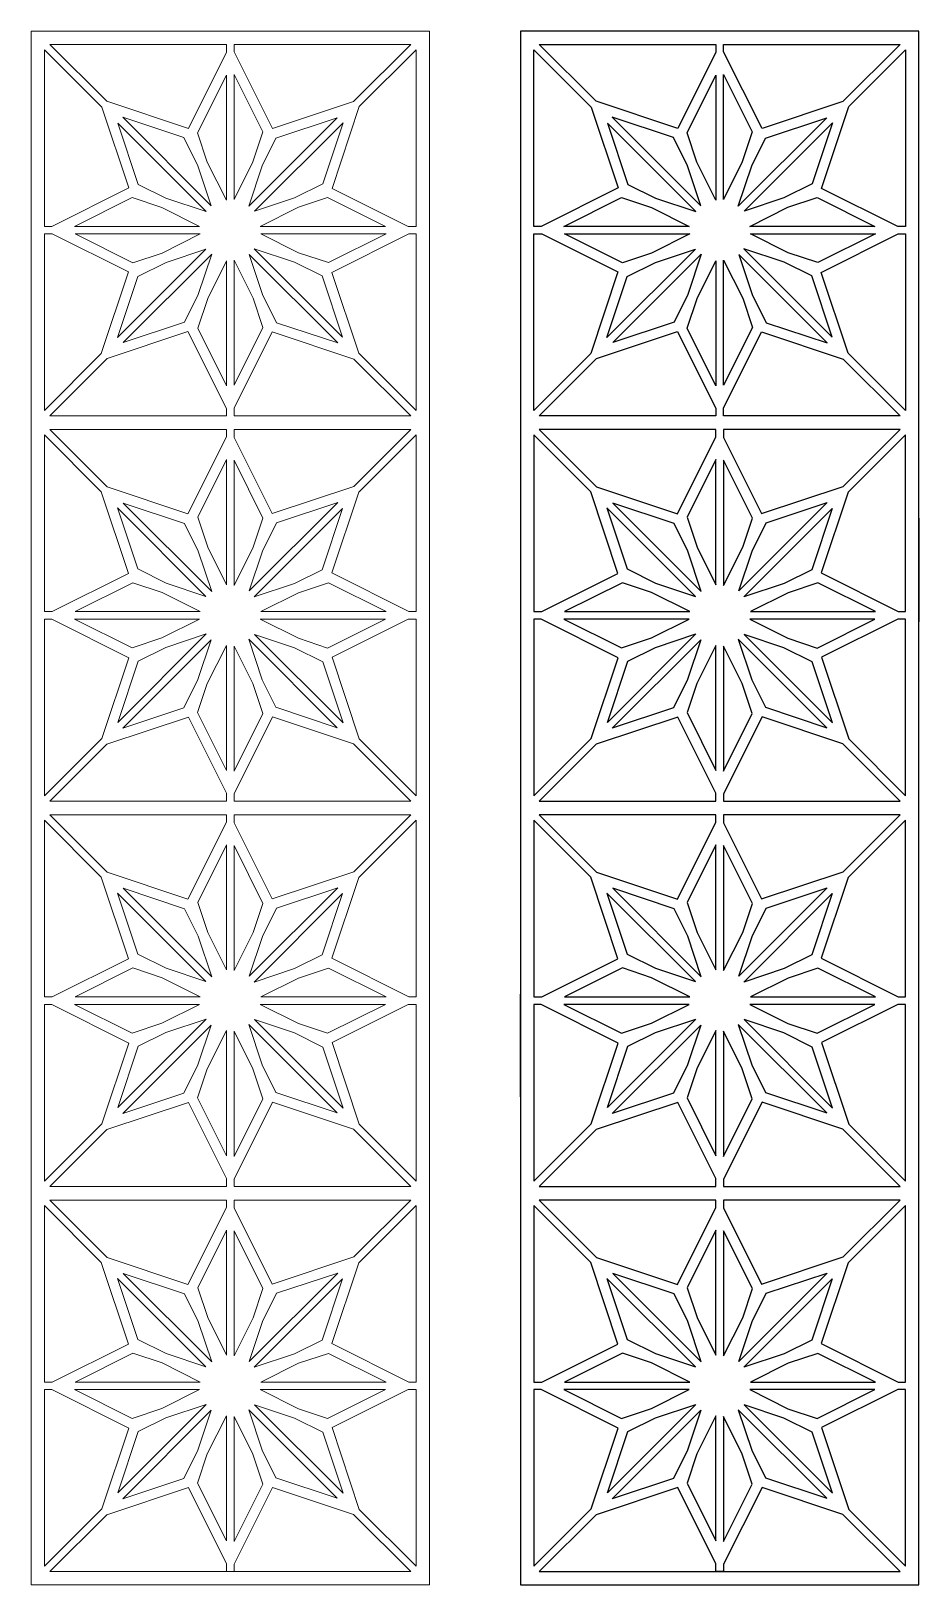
# Model space of a CAD drawing. Header units: centimetres. Extents: x -9 to 6.1, y -13.3 to 13.1.
import ezdxf

# ---------------------------------------------------------------- set-up
doc = ezdxf.new("R2010")
doc.units = ezdxf.units.CM
doc.header["$MEASUREMENT"] = 0

msp = doc.modelspace()

# ---------------------------------------------------------------- linework, layer by layer
at = {"lineweight": 9}
for points, knots in [([(-2.22412, 4.80858), (-2.22412, 4.80858), (-2.22412, -0.01024), (-2.22412, -0.01024), (-2.22412, -0.01024), (-2.22412, -0.01024), (-2.22412, -3.33059), (-2.22412, -3.33059), (-2.22412, -3.33059), (-2.22412, -3.33059), (-2.22412, -3.46005), (-2.22412, -3.46005), (-2.22412, -3.46005), (-2.22412, -3.46005), (-2.22412, -6.67083), (-2.22412, -6.67083), (-2.22412, -6.67083), (-2.22412, -6.67083), (-2.22412, -9.88155), (-2.22412, -9.88155), (-2.22412, -9.88155), (-2.22412, -9.88155), (-2.22412, -10.01101), (-2.22412, -10.01101), (-2.22412, -10.01101), (-2.22412, -10.01101), (-2.22412, -13.33143), (-2.22412, -13.33143), (-2.22412, -13.33143), (-2.22412, -13.33143), (-8.99436, -13.33143), (-8.99436, -13.33143), (-8.99436, -13.33143), (-8.99436, -13.33143), (-8.99436, -10.01101), (-8.99436, -10.01101), (-8.99436, -10.01101), (-8.99436, -10.01101), (-8.99436, -9.88155), (-8.99436, -9.88155), (-8.99436, -9.88155), (-8.99436, -9.88155), (-8.99436, -3.28571), (-8.99436, -3.28571), (-8.99436, -3.28571), (-8.99436, -3.28571), (-8.99436, -3.33059), (-8.99436, -3.33059), (-8.99436, -3.33059), (-8.99436, -3.33059), (-8.99436, -3.46005), (-8.99436, -3.46005), (-8.99436, -3.46005), (-8.99436, -3.46005), (-8.99436, -5.03309), (-8.99436, -5.03309), (-8.99436, -5.03309), (-8.99436, -5.03309), (-8.99436, -0.22951), (-8.99436, -0.22951), (-8.99436, -0.22951), (-8.99436, -0.22951), (-8.99436, 3.09085), (-8.99436, 3.09085), (-8.99436, 3.09085), (-8.99436, 3.09085), (-8.99436, 3.22037), (-8.99436, 3.22037), (-8.99436, 3.22037), (-8.99436, 3.22037), (-8.99436, 6.43109), (-8.99436, 6.43109), (-8.99436, 6.43109), (-8.99436, 6.43109), (-8.99436, 9.6418), (-8.99436, 9.6418), (-8.99436, 9.6418), (-8.99436, 9.6418), (-8.99436, 9.77133), (-8.99436, 9.77133), (-8.99436, 9.77133), (-8.99436, 9.77133), (-8.99436, 13.09168), (-8.99436, 13.09168), (-8.99436, 13.09168), (-8.99436, 13.09168), (-2.22412, 13.09168), (-2.22412, 13.09168), (-2.22412, 13.09168), (-2.22412, 13.09168), (-2.22412, 9.77133), (-2.22412, 9.77133), (-2.22412, 9.77133), (-2.22412, 9.77133), (-2.22412, 9.6418), (-2.22412, 9.6418), (-2.22412, 9.6418), (-2.22412, 9.6418), (-2.22412, 3.04597), (-2.22412, 3.04597), (-2.22412, 3.04597), (-2.22412, 3.04597), (-2.22412, 3.09085), (-2.22412, 3.09085), (-2.22412, 3.09085), (-2.22412, 3.09085), (-2.22412, 3.22037), (-2.22412, 3.22037), (-2.22412, 3.22037), (-2.22412, 3.22037), (-2.22412, 4.80858), (-2.22412, 4.80858)], [0, 0, 0, 0, 0.03448276, 0.03448276, 0.03448276, 0.03448276, 0.06896552, 0.06896552, 0.06896552, 0.06896552, 0.10344828, 0.10344828, 0.10344828, 0.10344828, 0.13793103, 0.13793103, 0.13793103, 0.13793103, 0.17241379, 0.17241379, 0.17241379, 0.17241379, 0.20689655, 0.20689655, 0.20689655, 0.20689655, 0.24137931, 0.24137931, 0.24137931, 0.24137931, 0.27586207, 0.27586207, 0.27586207, 0.27586207, 0.31034483, 0.31034483, 0.31034483, 0.31034483, 0.34482759, 0.34482759, 0.34482759, 0.34482759, 0.37931034, 0.37931034, 0.37931034, 0.37931034, 0.4137931, 0.4137931, 0.4137931, 0.4137931, 0.44827586, 0.44827586, 0.44827586, 0.44827586, 0.48275862, 0.48275862, 0.48275862, 0.48275862, 0.51724138, 0.51724138, 0.51724138, 0.51724138, 0.55172414, 0.55172414, 0.55172414, 0.55172414, 0.5862069, 0.5862069, 0.5862069, 0.5862069, 0.62068966, 0.62068966, 0.62068966, 0.62068966, 0.65517241, 0.65517241, 0.65517241, 0.65517241, 0.68965517, 0.68965517, 0.68965517, 0.68965517, 0.72413793, 0.72413793, 0.72413793, 0.72413793, 0.75862069, 0.75862069, 0.75862069, 0.75862069, 0.79310345, 0.79310345, 0.79310345, 0.79310345, 0.82758621, 0.82758621, 0.82758621, 0.82758621, 0.86206897, 0.86206897, 0.86206897, 0.86206897, 0.89655172, 0.89655172, 0.89655172, 0.89655172, 0.93103448, 0.93103448, 0.93103448, 0.93103448, 1, 1, 1, 1]), ([(-8.7687, 9.77133), (-8.7687, 9.77133), (-8.64415, 9.77133), (-8.64415, 9.77133), (-8.64415, 9.77133), (-8.64415, 9.77133), (-7.33511, 10.42738), (-7.33511, 10.42738), (-7.33511, 10.42738), (-7.33511, 10.42738), (-7.79406, 11.79978), (-7.79406, 11.79978), (-7.79406, 11.79978), (-7.79406, 11.79978), (-8.7687, 12.77443), (-8.7687, 12.77443), (-8.7687, 12.77443), (-8.7687, 12.77443), (-8.7687, 9.77133), (-8.7687, 9.77133)], [0, 0, 0, 0, 0.16666667, 0.16666667, 0.16666667, 0.16666667, 0.33333333, 0.33333333, 0.33333333, 0.33333333, 0.5, 0.5, 0.5, 0.5, 0.66666667, 0.66666667, 0.66666667, 0.66666667, 1, 1, 1, 1]), ([(-5.67401, 12.86603), (-5.67401, 12.86603), (-8.67711, 12.86603), (-8.67711, 12.86603), (-8.67711, 12.86603), (-8.67711, 12.86603), (-7.70947, 11.89833), (-7.70947, 11.89833), (-7.70947, 11.89833), (-7.70947, 11.89833), (-6.31992, 11.43664), (-6.31992, 11.43664), (-6.31992, 11.43664), (-6.31992, 11.43664), (-5.67401, 12.73159), (-5.67401, 12.73159), (-5.67401, 12.73159), (-5.67401, 12.73159), (-5.67401, 12.86603), (-5.67401, 12.86603)], [0, 0, 0, 0, 0.16666667, 0.16666667, 0.16666667, 0.16666667, 0.33333333, 0.33333333, 0.33333333, 0.33333333, 0.5, 0.5, 0.5, 0.5, 0.66666667, 0.66666667, 0.66666667, 0.66666667, 1, 1, 1, 1]), ([(-5.54454, 12.86603), (-5.54454, 12.86603), (-5.54454, 12.74141), (-5.54454, 12.74141), (-5.54454, 12.74141), (-5.54454, 12.74141), (-4.88842, 11.43243), (-4.88842, 11.43243), (-4.88842, 11.43243), (-4.88842, 11.43243), (-3.51602, 11.89133), (-3.51602, 11.89133), (-3.51602, 11.89133), (-3.51602, 11.89133), (-2.54138, 12.86603), (-2.54138, 12.86603), (-2.54138, 12.86603), (-2.54138, 12.86603), (-5.54454, 12.86603), (-5.54454, 12.86603)], [0, 0, 0, 0, 0.16666667, 0.16666667, 0.16666667, 0.16666667, 0.33333333, 0.33333333, 0.33333333, 0.33333333, 0.5, 0.5, 0.5, 0.5, 0.66666667, 0.66666667, 0.66666667, 0.66666667, 1, 1, 1, 1]), ([(-2.44984, 12.77443), (-2.44984, 12.77443), (-3.41747, 11.80674), (-3.41747, 11.80674), (-3.41747, 11.80674), (-3.41747, 11.80674), (-3.87917, 10.41725), (-3.87917, 10.41725), (-3.87917, 10.41725), (-3.87917, 10.41725), (-2.58422, 9.77133), (-2.58422, 9.77133), (-2.58422, 9.77133), (-2.58422, 9.77133), (-2.44984, 9.77133), (-2.44984, 9.77133), (-2.44984, 9.77133), (-2.44984, 9.77133), (-2.44984, 12.77443), (-2.44984, 12.77443)], [0, 0, 0, 0, 0.16666667, 0.16666667, 0.16666667, 0.16666667, 0.33333333, 0.33333333, 0.33333333, 0.33333333, 0.5, 0.5, 0.5, 0.5, 0.66666667, 0.66666667, 0.66666667, 0.66666667, 1, 1, 1, 1]), ([(-5.67401, 10.21683), (-5.67401, 10.21683), (-5.67401, 12.34435), (-5.67401, 12.34435), (-5.67401, 12.34435), (-5.67401, 12.34435), (-6.16458, 11.36078), (-6.16458, 11.36078), (-6.16458, 11.36078), (-6.16458, 11.36078), (-5.99872, 10.86473), (-5.99872, 10.86473), (-5.99872, 10.86473), (-5.99872, 10.86473), (-5.67401, 10.21683), (-5.67401, 10.21683)], [0, 0, 0, 0, 0.2, 0.2, 0.2, 0.2, 0.4, 0.4, 0.4, 0.4, 0.6, 0.6, 0.6, 0.6, 1, 1, 1, 1]), ([(-5.54454, 12.3557), (-5.54454, 12.3557), (-5.54454, 10.22818), (-5.54454, 10.22818), (-5.54454, 10.22818), (-5.54454, 10.22818), (-5.22589, 10.86702), (-5.22589, 10.86702), (-5.22589, 10.86702), (-5.22589, 10.86702), (-5.05671, 11.37614), (-5.05671, 11.37614), (-5.05671, 11.37614), (-5.05671, 11.37614), (-5.54454, 12.3557), (-5.54454, 12.3557)], [0, 0, 0, 0, 0.2, 0.2, 0.2, 0.2, 0.4, 0.4, 0.4, 0.4, 0.6, 0.6, 0.6, 0.6, 1, 1, 1, 1]), ([(-7.52022, 11.52601), (-7.52022, 11.52601), (-6.01587, 10.02158), (-6.01587, 10.02158), (-6.01587, 10.02158), (-6.01587, 10.02158), (-6.70359, 10.25011), (-6.70359, 10.25011), (-6.70359, 10.25011), (-6.70359, 10.25011), (-7.17167, 10.4836), (-7.17167, 10.4836), (-7.17167, 10.4836), (-7.17167, 10.4836), (-7.52022, 11.52601), (-7.52022, 11.52601)], [0, 0, 0, 0, 0.2, 0.2, 0.2, 0.2, 0.4, 0.4, 0.4, 0.4, 0.6, 0.6, 0.6, 0.6, 1, 1, 1, 1]), ([(-5.93235, 10.12122), (-5.93235, 10.12122), (-7.43671, 11.62557), (-7.43671, 11.62557), (-7.43671, 11.62557), (-7.43671, 11.62557), (-6.39789, 11.2804), (-6.39789, 11.2804), (-6.39789, 11.2804), (-6.39789, 11.2804), (-6.15871, 10.79824), (-6.15871, 10.79824), (-6.15871, 10.79824), (-6.15871, 10.79824), (-5.93235, 10.12122), (-5.93235, 10.12122)], [0, 0, 0, 0, 0.2, 0.2, 0.2, 0.2, 0.4, 0.4, 0.4, 0.4, 0.6, 0.6, 0.6, 0.6, 1, 1, 1, 1]), ([(-3.7898, 11.61754), (-3.7898, 11.61754), (-4.83221, 11.26899), (-4.83221, 11.26899), (-4.83221, 11.26899), (-4.83221, 11.26899), (-5.0657, 10.80086), (-5.0657, 10.80086), (-5.0657, 10.80086), (-5.0657, 10.80086), (-5.29422, 10.11312), (-5.29422, 10.11312), (-5.29422, 10.11312), (-5.29422, 10.11312), (-3.7898, 11.61754), (-3.7898, 11.61754)], [0, 0, 0, 0, 0.2, 0.2, 0.2, 0.2, 0.4, 0.4, 0.4, 0.4, 0.6, 0.6, 0.6, 0.6, 1, 1, 1, 1]), ([(-4.03795, 10.49641), (-4.03795, 10.49641), (-3.69023, 11.53404), (-3.69023, 11.53404), (-3.69023, 11.53404), (-3.69023, 11.53404), (-5.19459, 10.02962), (-5.19459, 10.02962), (-5.19459, 10.02962), (-5.19459, 10.02962), (-4.51756, 10.25604), (-4.51756, 10.25604), (-4.51756, 10.25604), (-4.51756, 10.25604), (-4.03795, 10.49641), (-4.03795, 10.49641)], [0, 0, 0, 0, 0.2, 0.2, 0.2, 0.2, 0.4, 0.4, 0.4, 0.4, 0.6, 0.6, 0.6, 0.6, 1, 1, 1, 1]), ([(-8.25844, 9.77133), (-8.25844, 9.77133), (-6.13092, 9.77133), (-6.13092, 9.77133), (-6.13092, 9.77133), (-6.13092, 9.77133), (-6.76969, 10.08998), (-6.76969, 10.08998), (-6.76969, 10.08998), (-6.76969, 10.08998), (-7.27889, 10.2591), (-7.27889, 10.2591), (-7.27889, 10.2591), (-7.27889, 10.2591), (-8.25844, 9.77133), (-8.25844, 9.77133)], [0, 0, 0, 0, 0.2, 0.2, 0.2, 0.2, 0.4, 0.4, 0.4, 0.4, 0.6, 0.6, 0.6, 0.6, 1, 1, 1, 1]), ([(-5.09897, 9.77133), (-5.09897, 9.77133), (-2.97146, 9.77133), (-2.97146, 9.77133), (-2.97146, 9.77133), (-2.97146, 9.77133), (-3.95503, 10.2619), (-3.95503, 10.2619), (-3.95503, 10.2619), (-3.95503, 10.2619), (-4.45115, 10.09604), (-4.45115, 10.09604), (-4.45115, 10.09604), (-4.45115, 10.09604), (-5.09897, 9.77133), (-5.09897, 9.77133)], [0, 0, 0, 0, 0.2, 0.2, 0.2, 0.2, 0.4, 0.4, 0.4, 0.4, 0.6, 0.6, 0.6, 0.6, 1, 1, 1, 1]), ([(-8.7687, 6.6387), (-8.7687, 6.6387), (-7.80101, 7.60633), (-7.80101, 7.60633), (-7.80101, 7.60633), (-7.80101, 7.60633), (-7.33931, 8.99588), (-7.33931, 8.99588), (-7.33931, 8.99588), (-7.33931, 8.99588), (-8.63427, 9.6418), (-8.63427, 9.6418), (-8.63427, 9.6418), (-8.63427, 9.6418), (-8.7687, 9.6418), (-8.7687, 9.6418), (-8.7687, 9.6418), (-8.7687, 9.6418), (-8.7687, 6.6387), (-8.7687, 6.6387)], [0, 0, 0, 0, 0.16666667, 0.16666667, 0.16666667, 0.16666667, 0.33333333, 0.33333333, 0.33333333, 0.33333333, 0.5, 0.5, 0.5, 0.5, 0.66666667, 0.66666667, 0.66666667, 0.66666667, 1, 1, 1, 1]), ([(-6.11951, 9.6418), (-6.11951, 9.6418), (-8.24709, 9.6418), (-8.24709, 9.6418), (-8.24709, 9.6418), (-8.24709, 9.6418), (-7.26352, 9.15122), (-7.26352, 9.15122), (-7.26352, 9.15122), (-7.26352, 9.15122), (-6.76741, 9.31709), (-6.76741, 9.31709), (-6.76741, 9.31709), (-6.76741, 9.31709), (-6.11951, 9.6418), (-6.11951, 9.6418)], [0, 0, 0, 0, 0.2, 0.2, 0.2, 0.2, 0.4, 0.4, 0.4, 0.4, 0.6, 0.6, 0.6, 0.6, 1, 1, 1, 1]), ([(-2.96011, 9.6418), (-2.96011, 9.6418), (-5.08762, 9.6418), (-5.08762, 9.6418), (-5.08762, 9.6418), (-5.08762, 9.6418), (-4.44878, 9.32314), (-4.44878, 9.32314), (-4.44878, 9.32314), (-4.44878, 9.32314), (-3.93966, 9.15403), (-3.93966, 9.15403), (-3.93966, 9.15403), (-3.93966, 9.15403), (-2.96011, 9.6418), (-2.96011, 9.6418)], [0, 0, 0, 0, 0.2, 0.2, 0.2, 0.2, 0.4, 0.4, 0.4, 0.4, 0.6, 0.6, 0.6, 0.6, 1, 1, 1, 1]), ([(-2.44984, 9.6418), (-2.44984, 9.6418), (-2.57439, 9.6418), (-2.57439, 9.6418), (-2.57439, 9.6418), (-2.57439, 9.6418), (-3.88338, 8.98575), (-3.88338, 8.98575), (-3.88338, 8.98575), (-3.88338, 8.98575), (-3.42448, 7.61334), (-3.42448, 7.61334), (-3.42448, 7.61334), (-3.42448, 7.61334), (-2.44984, 6.6387), (-2.44984, 6.6387), (-2.44984, 6.6387), (-2.44984, 6.6387), (-2.44984, 9.6418), (-2.44984, 9.6418)], [0, 0, 0, 0, 0.16666667, 0.16666667, 0.16666667, 0.16666667, 0.33333333, 0.33333333, 0.33333333, 0.33333333, 0.5, 0.5, 0.5, 0.5, 0.66666667, 0.66666667, 0.66666667, 0.66666667, 1, 1, 1, 1]), ([(-7.52825, 7.87909), (-7.52825, 7.87909), (-6.02389, 9.38344), (-6.02389, 9.38344), (-6.02389, 9.38344), (-6.02389, 9.38344), (-6.70092, 9.15709), (-6.70092, 9.15709), (-6.70092, 9.15709), (-6.70092, 9.15709), (-7.18052, 8.91672), (-7.18052, 8.91672), (-7.18052, 8.91672), (-7.18052, 8.91672), (-7.52825, 7.87909), (-7.52825, 7.87909)], [0, 0, 0, 0, 0.2, 0.2, 0.2, 0.2, 0.4, 0.4, 0.4, 0.4, 0.6, 0.6, 0.6, 0.6, 1, 1, 1, 1]), ([(-5.92426, 9.3), (-5.92426, 9.3), (-7.42869, 7.79559), (-7.42869, 7.79559), (-7.42869, 7.79559), (-7.42869, 7.79559), (-6.38628, 8.14414), (-6.38628, 8.14414), (-6.38628, 8.14414), (-6.38628, 8.14414), (-6.15279, 8.61228), (-6.15279, 8.61228), (-6.15279, 8.61228), (-6.15279, 8.61228), (-5.92426, 9.3), (-5.92426, 9.3)], [0, 0, 0, 0, 0.2, 0.2, 0.2, 0.2, 0.4, 0.4, 0.4, 0.4, 0.6, 0.6, 0.6, 0.6, 1, 1, 1, 1]), ([(-5.28619, 9.29191), (-5.28619, 9.29191), (-3.78177, 7.78755), (-3.78177, 7.78755), (-3.78177, 7.78755), (-3.78177, 7.78755), (-4.82067, 8.13273), (-4.82067, 8.13273), (-4.82067, 8.13273), (-4.82067, 8.13273), (-5.05977, 8.61488), (-5.05977, 8.61488), (-5.05977, 8.61488), (-5.05977, 8.61488), (-5.28619, 9.29191), (-5.28619, 9.29191)], [0, 0, 0, 0, 0.2, 0.2, 0.2, 0.2, 0.4, 0.4, 0.4, 0.4, 0.6, 0.6, 0.6, 0.6, 1, 1, 1, 1]), ([(-3.69827, 7.88712), (-3.69827, 7.88712), (-5.20268, 9.39155), (-5.20268, 9.39155), (-5.20268, 9.39155), (-5.20268, 9.39155), (-4.51495, 9.16302), (-4.51495, 9.16302), (-4.51495, 9.16302), (-4.51495, 9.16302), (-4.04682, 8.92953), (-4.04682, 8.92953), (-4.04682, 8.92953), (-4.04682, 8.92953), (-3.69827, 7.88712), (-3.69827, 7.88712)], [0, 0, 0, 0, 0.2, 0.2, 0.2, 0.2, 0.4, 0.4, 0.4, 0.4, 0.6, 0.6, 0.6, 0.6, 1, 1, 1, 1]), ([(-5.67401, 7.05743), (-5.67401, 7.05743), (-5.67401, 9.18489), (-5.67401, 9.18489), (-5.67401, 9.18489), (-5.67401, 9.18489), (-5.99266, 8.54611), (-5.99266, 8.54611), (-5.99266, 8.54611), (-5.99266, 8.54611), (-6.16184, 8.03699), (-6.16184, 8.03699), (-6.16184, 8.03699), (-6.16184, 8.03699), (-5.67401, 7.05743), (-5.67401, 7.05743)], [0, 0, 0, 0, 0.2, 0.2, 0.2, 0.2, 0.4, 0.4, 0.4, 0.4, 0.6, 0.6, 0.6, 0.6, 1, 1, 1, 1]), ([(-5.54454, 9.1963), (-5.54454, 9.1963), (-5.54454, 7.06878), (-5.54454, 7.06878), (-5.54454, 7.06878), (-5.54454, 7.06878), (-5.0539, 8.05235), (-5.0539, 8.05235), (-5.0539, 8.05235), (-5.0539, 8.05235), (-5.21977, 8.5484), (-5.21977, 8.5484), (-5.21977, 8.5484), (-5.21977, 8.5484), (-5.54454, 9.1963), (-5.54454, 9.1963)], [0, 0, 0, 0, 0.2, 0.2, 0.2, 0.2, 0.4, 0.4, 0.4, 0.4, 0.6, 0.6, 0.6, 0.6, 1, 1, 1, 1]), ([(-5.67401, 6.5471), (-5.67401, 6.5471), (-5.67401, 6.67166), (-5.67401, 6.67166), (-5.67401, 6.67166), (-5.67401, 6.67166), (-6.33005, 7.9807), (-6.33005, 7.9807), (-6.33005, 7.9807), (-6.33005, 7.9807), (-7.70246, 7.52175), (-7.70246, 7.52175), (-7.70246, 7.52175), (-7.70246, 7.52175), (-8.67711, 6.5471), (-8.67711, 6.5471), (-8.67711, 6.5471), (-8.67711, 6.5471), (-5.67401, 6.5471), (-5.67401, 6.5471)], [0, 0, 0, 0, 0.16666667, 0.16666667, 0.16666667, 0.16666667, 0.33333333, 0.33333333, 0.33333333, 0.33333333, 0.5, 0.5, 0.5, 0.5, 0.66666667, 0.66666667, 0.66666667, 0.66666667, 1, 1, 1, 1]), ([(-5.54454, 6.5471), (-5.54454, 6.5471), (-2.54138, 6.5471), (-2.54138, 6.5471), (-2.54138, 6.5471), (-2.54138, 6.5471), (-3.50907, 7.51479), (-3.50907, 7.51479), (-3.50907, 7.51479), (-3.50907, 7.51479), (-4.89856, 7.97649), (-4.89856, 7.97649), (-4.89856, 7.97649), (-4.89856, 7.97649), (-5.54454, 6.68154), (-5.54454, 6.68154), (-5.54454, 6.68154), (-5.54454, 6.68154), (-5.54454, 6.5471), (-5.54454, 6.5471)], [0, 0, 0, 0, 0.16666667, 0.16666667, 0.16666667, 0.16666667, 0.33333333, 0.33333333, 0.33333333, 0.33333333, 0.5, 0.5, 0.5, 0.5, 0.66666667, 0.66666667, 0.66666667, 0.66666667, 1, 1, 1, 1]), ([(-8.7687, 6.22348), (-8.7687, 6.22348), (-7.80101, 5.25584), (-7.80101, 5.25584), (-7.80101, 5.25584), (-7.80101, 5.25584), (-7.33931, 3.86629), (-7.33931, 3.86629), (-7.33931, 3.86629), (-7.33931, 3.86629), (-8.63427, 3.22037), (-8.63427, 3.22037), (-8.63427, 3.22037), (-8.63427, 3.22037), (-8.7687, 3.22037), (-8.7687, 3.22037), (-8.7687, 3.22037), (-8.7687, 3.22037), (-8.7687, 6.22348), (-8.7687, 6.22348)], [0, 0, 0, 0, 0.16666667, 0.16666667, 0.16666667, 0.16666667, 0.33333333, 0.33333333, 0.33333333, 0.33333333, 0.5, 0.5, 0.5, 0.5, 0.66666667, 0.66666667, 0.66666667, 0.66666667, 1, 1, 1, 1]), ([(-5.67401, 6.31507), (-5.67401, 6.31507), (-5.67401, 6.19051), (-5.67401, 6.19051), (-5.67401, 6.19051), (-5.67401, 6.19051), (-6.33005, 4.88148), (-6.33005, 4.88148), (-6.33005, 4.88148), (-6.33005, 4.88148), (-7.70246, 5.34036), (-7.70246, 5.34036), (-7.70246, 5.34036), (-7.70246, 5.34036), (-8.67711, 6.31507), (-8.67711, 6.31507), (-8.67711, 6.31507), (-8.67711, 6.31507), (-5.67401, 6.31507), (-5.67401, 6.31507)], [0, 0, 0, 0, 0.16666667, 0.16666667, 0.16666667, 0.16666667, 0.33333333, 0.33333333, 0.33333333, 0.33333333, 0.5, 0.5, 0.5, 0.5, 0.66666667, 0.66666667, 0.66666667, 0.66666667, 1, 1, 1, 1]), ([(-5.54454, 6.31507), (-5.54454, 6.31507), (-2.54138, 6.31507), (-2.54138, 6.31507), (-2.54138, 6.31507), (-2.54138, 6.31507), (-3.50907, 5.34738), (-3.50907, 5.34738), (-3.50907, 5.34738), (-3.50907, 5.34738), (-4.89856, 4.88568), (-4.89856, 4.88568), (-4.89856, 4.88568), (-4.89856, 4.88568), (-5.54454, 6.18063), (-5.54454, 6.18063), (-5.54454, 6.18063), (-5.54454, 6.18063), (-5.54454, 6.31507), (-5.54454, 6.31507)], [0, 0, 0, 0, 0.16666667, 0.16666667, 0.16666667, 0.16666667, 0.33333333, 0.33333333, 0.33333333, 0.33333333, 0.5, 0.5, 0.5, 0.5, 0.66666667, 0.66666667, 0.66666667, 0.66666667, 1, 1, 1, 1]), ([(-2.44984, 3.22037), (-2.44984, 3.22037), (-2.57439, 3.22037), (-2.57439, 3.22037), (-2.57439, 3.22037), (-2.57439, 3.22037), (-3.88338, 3.87642), (-3.88338, 3.87642), (-3.88338, 3.87642), (-3.88338, 3.87642), (-3.42448, 5.24883), (-3.42448, 5.24883), (-3.42448, 5.24883), (-3.42448, 5.24883), (-2.44984, 6.22348), (-2.44984, 6.22348), (-2.44984, 6.22348), (-2.44984, 6.22348), (-2.44984, 3.22037), (-2.44984, 3.22037)], [0, 0, 0, 0, 0.16666667, 0.16666667, 0.16666667, 0.16666667, 0.33333333, 0.33333333, 0.33333333, 0.33333333, 0.5, 0.5, 0.5, 0.5, 0.66666667, 0.66666667, 0.66666667, 0.66666667, 1, 1, 1, 1]), ([(-5.67401, 5.80474), (-5.67401, 5.80474), (-5.67401, 3.67729), (-5.67401, 3.67729), (-5.67401, 3.67729), (-5.67401, 3.67729), (-5.99266, 4.31606), (-5.99266, 4.31606), (-5.99266, 4.31606), (-5.99266, 4.31606), (-6.16184, 4.82519), (-6.16184, 4.82519), (-6.16184, 4.82519), (-6.16184, 4.82519), (-5.67401, 5.80474), (-5.67401, 5.80474)], [0, 0, 0, 0, 0.2, 0.2, 0.2, 0.2, 0.4, 0.4, 0.4, 0.4, 0.6, 0.6, 0.6, 0.6, 1, 1, 1, 1]), ([(-5.54454, 3.66587), (-5.54454, 3.66587), (-5.54454, 5.79339), (-5.54454, 5.79339), (-5.54454, 5.79339), (-5.54454, 5.79339), (-5.0539, 4.80982), (-5.0539, 4.80982), (-5.0539, 4.80982), (-5.0539, 4.80982), (-5.21977, 4.31377), (-5.21977, 4.31377), (-5.21977, 4.31377), (-5.21977, 4.31377), (-5.54454, 3.66587), (-5.54454, 3.66587)], [0, 0, 0, 0, 0.2, 0.2, 0.2, 0.2, 0.4, 0.4, 0.4, 0.4, 0.6, 0.6, 0.6, 0.6, 1, 1, 1, 1]), ([(-5.92426, 3.56217), (-5.92426, 3.56217), (-7.42869, 5.06658), (-7.42869, 5.06658), (-7.42869, 5.06658), (-7.42869, 5.06658), (-6.38628, 4.71803), (-6.38628, 4.71803), (-6.38628, 4.71803), (-6.38628, 4.71803), (-6.15279, 4.24989), (-6.15279, 4.24989), (-6.15279, 4.24989), (-6.15279, 4.24989), (-5.92426, 3.56217), (-5.92426, 3.56217)], [0, 0, 0, 0, 0.2, 0.2, 0.2, 0.2, 0.4, 0.4, 0.4, 0.4, 0.6, 0.6, 0.6, 0.6, 1, 1, 1, 1]), ([(-5.28619, 3.57026), (-5.28619, 3.57026), (-3.78177, 5.07462), (-3.78177, 5.07462), (-3.78177, 5.07462), (-3.78177, 5.07462), (-4.82067, 4.72944), (-4.82067, 4.72944), (-4.82067, 4.72944), (-4.82067, 4.72944), (-5.05977, 4.24729), (-5.05977, 4.24729), (-5.05977, 4.24729), (-5.05977, 4.24729), (-5.28619, 3.57026), (-5.28619, 3.57026)], [0, 0, 0, 0, 0.2, 0.2, 0.2, 0.2, 0.4, 0.4, 0.4, 0.4, 0.6, 0.6, 0.6, 0.6, 1, 1, 1, 1]), ([(-7.52825, 4.98308), (-7.52825, 4.98308), (-6.02389, 3.47866), (-6.02389, 3.47866), (-6.02389, 3.47866), (-6.02389, 3.47866), (-6.70092, 3.70508), (-6.70092, 3.70508), (-6.70092, 3.70508), (-6.70092, 3.70508), (-7.18052, 3.94546), (-7.18052, 3.94546), (-7.18052, 3.94546), (-7.18052, 3.94546), (-7.52825, 4.98308), (-7.52825, 4.98308)], [0, 0, 0, 0, 0.2, 0.2, 0.2, 0.2, 0.4, 0.4, 0.4, 0.4, 0.6, 0.6, 0.6, 0.6, 1, 1, 1, 1]), ([(-3.69827, 4.97504), (-3.69827, 4.97504), (-5.20268, 3.47063), (-5.20268, 3.47063), (-5.20268, 3.47063), (-5.20268, 3.47063), (-4.51495, 3.69915), (-4.51495, 3.69915), (-4.51495, 3.69915), (-4.51495, 3.69915), (-4.04682, 3.93264), (-4.04682, 3.93264), (-4.04682, 3.93264), (-4.04682, 3.93264), (-3.69827, 4.97504), (-3.69827, 4.97504)], [0, 0, 0, 0, 0.2, 0.2, 0.2, 0.2, 0.4, 0.4, 0.4, 0.4, 0.6, 0.6, 0.6, 0.6, 1, 1, 1, 1]), ([(-6.11951, 3.22037), (-6.11951, 3.22037), (-8.24709, 3.22037), (-8.24709, 3.22037), (-8.24709, 3.22037), (-8.24709, 3.22037), (-7.26352, 3.71094), (-7.26352, 3.71094), (-7.26352, 3.71094), (-7.26352, 3.71094), (-6.76741, 3.54508), (-6.76741, 3.54508), (-6.76741, 3.54508), (-6.76741, 3.54508), (-6.11951, 3.22037), (-6.11951, 3.22037)], [0, 0, 0, 0, 0.2, 0.2, 0.2, 0.2, 0.4, 0.4, 0.4, 0.4, 0.6, 0.6, 0.6, 0.6, 1, 1, 1, 1]), ([(-2.96011, 3.22037), (-2.96011, 3.22037), (-5.08762, 3.22037), (-5.08762, 3.22037), (-5.08762, 3.22037), (-5.08762, 3.22037), (-4.44878, 3.53903), (-4.44878, 3.53903), (-4.44878, 3.53903), (-4.44878, 3.53903), (-3.93966, 3.70814), (-3.93966, 3.70814), (-3.93966, 3.70814), (-3.93966, 3.70814), (-2.96011, 3.22037), (-2.96011, 3.22037)], [0, 0, 0, 0, 0.2, 0.2, 0.2, 0.2, 0.4, 0.4, 0.4, 0.4, 0.6, 0.6, 0.6, 0.6, 1, 1, 1, 1]), ([(-8.7687, 3.09085), (-8.7687, 3.09085), (-8.64415, 3.09085), (-8.64415, 3.09085), (-8.64415, 3.09085), (-8.64415, 3.09085), (-7.33511, 2.43479), (-7.33511, 2.43479), (-7.33511, 2.43479), (-7.33511, 2.43479), (-7.79406, 1.06239), (-7.79406, 1.06239), (-7.79406, 1.06239), (-7.79406, 1.06239), (-8.7687, 0.08774), (-8.7687, 0.08774), (-8.7687, 0.08774), (-8.7687, 0.08774), (-8.7687, 3.09085), (-8.7687, 3.09085)], [0, 0, 0, 0, 0.16666667, 0.16666667, 0.16666667, 0.16666667, 0.33333333, 0.33333333, 0.33333333, 0.33333333, 0.5, 0.5, 0.5, 0.5, 0.66666667, 0.66666667, 0.66666667, 0.66666667, 1, 1, 1, 1]), ([(-8.25844, 3.09085), (-8.25844, 3.09085), (-6.13092, 3.09085), (-6.13092, 3.09085), (-6.13092, 3.09085), (-6.13092, 3.09085), (-6.76969, 2.77219), (-6.76969, 2.77219), (-6.76969, 2.77219), (-6.76969, 2.77219), (-7.27889, 2.60307), (-7.27889, 2.60307), (-7.27889, 2.60307), (-7.27889, 2.60307), (-8.25844, 3.09085), (-8.25844, 3.09085)], [0, 0, 0, 0, 0.2, 0.2, 0.2, 0.2, 0.4, 0.4, 0.4, 0.4, 0.6, 0.6, 0.6, 0.6, 1, 1, 1, 1]), ([(-5.09897, 3.09085), (-5.09897, 3.09085), (-2.97146, 3.09085), (-2.97146, 3.09085), (-2.97146, 3.09085), (-2.97146, 3.09085), (-3.95503, 2.60027), (-3.95503, 2.60027), (-3.95503, 2.60027), (-3.95503, 2.60027), (-4.45115, 2.76613), (-4.45115, 2.76613), (-4.45115, 2.76613), (-4.45115, 2.76613), (-5.09897, 3.09085), (-5.09897, 3.09085)], [0, 0, 0, 0, 0.2, 0.2, 0.2, 0.2, 0.4, 0.4, 0.4, 0.4, 0.6, 0.6, 0.6, 0.6, 1, 1, 1, 1]), ([(-2.44984, 0.08774), (-2.44984, 0.08774), (-3.41747, 1.05537), (-3.41747, 1.05537), (-3.41747, 1.05537), (-3.41747, 1.05537), (-3.87917, 2.44493), (-3.87917, 2.44493), (-3.87917, 2.44493), (-3.87917, 2.44493), (-2.58422, 3.09085), (-2.58422, 3.09085), (-2.58422, 3.09085), (-2.58422, 3.09085), (-2.44984, 3.09085), (-2.44984, 3.09085), (-2.44984, 3.09085), (-2.44984, 3.09085), (-2.44984, 0.08774), (-2.44984, 0.08774)], [0, 0, 0, 0, 0.16666667, 0.16666667, 0.16666667, 0.16666667, 0.33333333, 0.33333333, 0.33333333, 0.33333333, 0.5, 0.5, 0.5, 0.5, 0.66666667, 0.66666667, 0.66666667, 0.66666667, 1, 1, 1, 1]), ([(-7.52022, 1.33617), (-7.52022, 1.33617), (-6.01587, 2.84058), (-6.01587, 2.84058), (-6.01587, 2.84058), (-6.01587, 2.84058), (-6.70359, 2.61206), (-6.70359, 2.61206), (-6.70359, 2.61206), (-6.70359, 2.61206), (-7.17167, 2.37856), (-7.17167, 2.37856), (-7.17167, 2.37856), (-7.17167, 2.37856), (-7.52022, 1.33617), (-7.52022, 1.33617)], [0, 0, 0, 0, 0.2, 0.2, 0.2, 0.2, 0.4, 0.4, 0.4, 0.4, 0.6, 0.6, 0.6, 0.6, 1, 1, 1, 1]), ([(-5.93235, 2.74095), (-5.93235, 2.74095), (-7.43671, 1.2366), (-7.43671, 1.2366), (-7.43671, 1.2366), (-7.43671, 1.2366), (-6.39789, 1.58177), (-6.39789, 1.58177), (-6.39789, 1.58177), (-6.39789, 1.58177), (-6.15871, 2.06393), (-6.15871, 2.06393), (-6.15871, 2.06393), (-6.15871, 2.06393), (-5.93235, 2.74095), (-5.93235, 2.74095)], [0, 0, 0, 0, 0.2, 0.2, 0.2, 0.2, 0.4, 0.4, 0.4, 0.4, 0.6, 0.6, 0.6, 0.6, 1, 1, 1, 1]), ([(-5.67401, 2.64533), (-5.67401, 2.64533), (-5.67401, 0.51782), (-5.67401, 0.51782), (-5.67401, 0.51782), (-5.67401, 0.51782), (-6.16458, 1.50138), (-6.16458, 1.50138), (-6.16458, 1.50138), (-6.16458, 1.50138), (-5.99872, 1.99745), (-5.99872, 1.99745), (-5.99872, 1.99745), (-5.99872, 1.99745), (-5.67401, 2.64533), (-5.67401, 2.64533)], [0, 0, 0, 0, 0.2, 0.2, 0.2, 0.2, 0.4, 0.4, 0.4, 0.4, 0.6, 0.6, 0.6, 0.6, 1, 1, 1, 1]), ([(-3.7898, 1.24462), (-3.7898, 1.24462), (-4.83221, 1.59318), (-4.83221, 1.59318), (-4.83221, 1.59318), (-4.83221, 1.59318), (-5.0657, 2.06131), (-5.0657, 2.06131), (-5.0657, 2.06131), (-5.0657, 2.06131), (-5.29422, 2.74905), (-5.29422, 2.74905), (-5.29422, 2.74905), (-5.29422, 2.74905), (-3.7898, 1.24462), (-3.7898, 1.24462)], [0, 0, 0, 0, 0.2, 0.2, 0.2, 0.2, 0.4, 0.4, 0.4, 0.4, 0.6, 0.6, 0.6, 0.6, 1, 1, 1, 1]), ([(-4.03795, 2.36575), (-4.03795, 2.36575), (-3.69023, 1.32814), (-3.69023, 1.32814), (-3.69023, 1.32814), (-3.69023, 1.32814), (-5.19459, 2.83255), (-5.19459, 2.83255), (-5.19459, 2.83255), (-5.19459, 2.83255), (-4.51756, 2.60614), (-4.51756, 2.60614), (-4.51756, 2.60614), (-4.51756, 2.60614), (-4.03795, 2.36575), (-4.03795, 2.36575)], [0, 0, 0, 0, 0.2, 0.2, 0.2, 0.2, 0.4, 0.4, 0.4, 0.4, 0.6, 0.6, 0.6, 0.6, 1, 1, 1, 1]), ([(-5.54454, 0.50648), (-5.54454, 0.50648), (-5.54454, 2.63399), (-5.54454, 2.63399), (-5.54454, 2.63399), (-5.54454, 2.63399), (-5.22589, 1.99515), (-5.22589, 1.99515), (-5.22589, 1.99515), (-5.22589, 1.99515), (-5.05671, 1.48603), (-5.05671, 1.48603), (-5.05671, 1.48603), (-5.05671, 1.48603), (-5.54454, 0.50648), (-5.54454, 0.50648)], [0, 0, 0, 0, 0.2, 0.2, 0.2, 0.2, 0.4, 0.4, 0.4, 0.4, 0.6, 0.6, 0.6, 0.6, 1, 1, 1, 1]), ([(-5.67401, -0.00386), (-5.67401, -0.00386), (-8.67711, -0.00386), (-8.67711, -0.00386), (-8.67711, -0.00386), (-8.67711, -0.00386), (-7.70947, 0.96384), (-7.70947, 0.96384), (-7.70947, 0.96384), (-7.70947, 0.96384), (-6.31992, 1.42554), (-6.31992, 1.42554), (-6.31992, 1.42554), (-6.31992, 1.42554), (-5.67401, 0.13057), (-5.67401, 0.13057), (-5.67401, 0.13057), (-5.67401, 0.13057), (-5.67401, -0.00386), (-5.67401, -0.00386)], [0, 0, 0, 0, 0.16666667, 0.16666667, 0.16666667, 0.16666667, 0.33333333, 0.33333333, 0.33333333, 0.33333333, 0.5, 0.5, 0.5, 0.5, 0.66666667, 0.66666667, 0.66666667, 0.66666667, 1, 1, 1, 1]), ([(-5.54454, -0.00386), (-5.54454, -0.00386), (-5.54454, 0.12076), (-5.54454, 0.12076), (-5.54454, 0.12076), (-5.54454, 0.12076), (-4.88842, 1.42974), (-4.88842, 1.42974), (-4.88842, 1.42974), (-4.88842, 1.42974), (-3.51602, 0.97085), (-3.51602, 0.97085), (-3.51602, 0.97085), (-3.51602, 0.97085), (-2.54138, -0.00386), (-2.54138, -0.00386), (-2.54138, -0.00386), (-2.54138, -0.00386), (-5.54454, -0.00386), (-5.54454, -0.00386)], [0, 0, 0, 0, 0.16666667, 0.16666667, 0.16666667, 0.16666667, 0.33333333, 0.33333333, 0.33333333, 0.33333333, 0.5, 0.5, 0.5, 0.5, 0.66666667, 0.66666667, 0.66666667, 0.66666667, 1, 1, 1, 1]), ([(-5.67401, -0.23588), (-5.67401, -0.23588), (-5.67401, -0.36044), (-5.67401, -0.36044), (-5.67401, -0.36044), (-5.67401, -0.36044), (-6.33005, -1.66949), (-6.33005, -1.66949), (-6.33005, -1.66949), (-6.33005, -1.66949), (-7.70246, -1.21053), (-7.70246, -1.21053), (-7.70246, -1.21053), (-7.70246, -1.21053), (-8.67711, -0.23588), (-8.67711, -0.23588), (-8.67711, -0.23588), (-8.67711, -0.23588), (-5.67401, -0.23588), (-5.67401, -0.23588)], [0, 0, 0, 0, 0.16666667, 0.16666667, 0.16666667, 0.16666667, 0.33333333, 0.33333333, 0.33333333, 0.33333333, 0.5, 0.5, 0.5, 0.5, 0.66666667, 0.66666667, 0.66666667, 0.66666667, 1, 1, 1, 1]), ([(-5.54454, -0.23588), (-5.54454, -0.23588), (-2.54138, -0.23588), (-2.54138, -0.23588), (-2.54138, -0.23588), (-2.54138, -0.23588), (-3.50907, -1.20359), (-3.50907, -1.20359), (-3.50907, -1.20359), (-3.50907, -1.20359), (-4.89856, -1.66528), (-4.89856, -1.66528), (-4.89856, -1.66528), (-4.89856, -1.66528), (-5.54454, -0.37032), (-5.54454, -0.37032), (-5.54454, -0.37032), (-5.54454, -0.37032), (-5.54454, -0.23588), (-5.54454, -0.23588)], [0, 0, 0, 0, 0.16666667, 0.16666667, 0.16666667, 0.16666667, 0.33333333, 0.33333333, 0.33333333, 0.33333333, 0.5, 0.5, 0.5, 0.5, 0.66666667, 0.66666667, 0.66666667, 0.66666667, 1, 1, 1, 1]), ([(-8.7687, -0.32749), (-8.7687, -0.32749), (-7.80101, -1.29512), (-7.80101, -1.29512), (-7.80101, -1.29512), (-7.80101, -1.29512), (-7.33931, -2.68467), (-7.33931, -2.68467), (-7.33931, -2.68467), (-7.33931, -2.68467), (-8.63427, -3.33059), (-8.63427, -3.33059), (-8.63427, -3.33059), (-8.63427, -3.33059), (-8.7687, -3.33059), (-8.7687, -3.33059), (-8.7687, -3.33059), (-8.7687, -3.33059), (-8.7687, -0.32749), (-8.7687, -0.32749)], [0, 0, 0, 0, 0.16666667, 0.16666667, 0.16666667, 0.16666667, 0.33333333, 0.33333333, 0.33333333, 0.33333333, 0.5, 0.5, 0.5, 0.5, 0.66666667, 0.66666667, 0.66666667, 0.66666667, 1, 1, 1, 1]), ([(-2.44984, -3.33059), (-2.44984, -3.33059), (-2.57439, -3.33059), (-2.57439, -3.33059), (-2.57439, -3.33059), (-2.57439, -3.33059), (-3.88338, -2.67453), (-3.88338, -2.67453), (-3.88338, -2.67453), (-3.88338, -2.67453), (-3.42448, -1.30214), (-3.42448, -1.30214), (-3.42448, -1.30214), (-3.42448, -1.30214), (-2.44984, -0.32749), (-2.44984, -0.32749), (-2.44984, -0.32749), (-2.44984, -0.32749), (-2.44984, -3.33059), (-2.44984, -3.33059)], [0, 0, 0, 0, 0.16666667, 0.16666667, 0.16666667, 0.16666667, 0.33333333, 0.33333333, 0.33333333, 0.33333333, 0.5, 0.5, 0.5, 0.5, 0.66666667, 0.66666667, 0.66666667, 0.66666667, 1, 1, 1, 1]), ([(-5.67401, -0.74622), (-5.67401, -0.74622), (-5.67401, -2.87367), (-5.67401, -2.87367), (-5.67401, -2.87367), (-5.67401, -2.87367), (-5.99266, -2.23489), (-5.99266, -2.23489), (-5.99266, -2.23489), (-5.99266, -2.23489), (-6.16184, -1.72578), (-6.16184, -1.72578), (-6.16184, -1.72578), (-6.16184, -1.72578), (-5.67401, -0.74622), (-5.67401, -0.74622)], [0, 0, 0, 0, 0.2, 0.2, 0.2, 0.2, 0.4, 0.4, 0.4, 0.4, 0.6, 0.6, 0.6, 0.6, 1, 1, 1, 1]), ([(-5.54454, -2.88508), (-5.54454, -2.88508), (-5.54454, -0.75751), (-5.54454, -0.75751), (-5.54454, -0.75751), (-5.54454, -0.75751), (-5.0539, -1.74107), (-5.0539, -1.74107), (-5.0539, -1.74107), (-5.0539, -1.74107), (-5.21977, -2.23719), (-5.21977, -2.23719), (-5.21977, -2.23719), (-5.21977, -2.23719), (-5.54454, -2.88508), (-5.54454, -2.88508)], [0, 0, 0, 0, 0.2, 0.2, 0.2, 0.2, 0.4, 0.4, 0.4, 0.4, 0.6, 0.6, 0.6, 0.6, 1, 1, 1, 1]), ([(-7.52825, -1.56787), (-7.52825, -1.56787), (-6.02389, -3.07223), (-6.02389, -3.07223), (-6.02389, -3.07223), (-6.02389, -3.07223), (-6.70092, -2.84588), (-6.70092, -2.84588), (-6.70092, -2.84588), (-6.70092, -2.84588), (-7.18052, -2.6055), (-7.18052, -2.6055), (-7.18052, -2.6055), (-7.18052, -2.6055), (-7.52825, -1.56787), (-7.52825, -1.56787)], [0, 0, 0, 0, 0.2, 0.2, 0.2, 0.2, 0.4, 0.4, 0.4, 0.4, 0.6, 0.6, 0.6, 0.6, 1, 1, 1, 1]), ([(-5.92426, -2.98873), (-5.92426, -2.98873), (-7.42869, -1.48437), (-7.42869, -1.48437), (-7.42869, -1.48437), (-7.42869, -1.48437), (-6.38628, -1.83292), (-6.38628, -1.83292), (-6.38628, -1.83292), (-6.38628, -1.83292), (-6.15279, -2.30106), (-6.15279, -2.30106), (-6.15279, -2.30106), (-6.15279, -2.30106), (-5.92426, -2.98873), (-5.92426, -2.98873)], [0, 0, 0, 0, 0.2, 0.2, 0.2, 0.2, 0.4, 0.4, 0.4, 0.4, 0.6, 0.6, 0.6, 0.6, 1, 1, 1, 1]), ([(-5.28619, -2.9807), (-5.28619, -2.9807), (-3.78177, -1.47635), (-3.78177, -1.47635), (-3.78177, -1.47635), (-3.78177, -1.47635), (-4.82067, -1.82151), (-4.82067, -1.82151), (-4.82067, -1.82151), (-4.82067, -1.82151), (-5.05977, -2.30368), (-5.05977, -2.30368), (-5.05977, -2.30368), (-5.05977, -2.30368), (-5.28619, -2.9807), (-5.28619, -2.9807)], [0, 0, 0, 0, 0.2, 0.2, 0.2, 0.2, 0.4, 0.4, 0.4, 0.4, 0.6, 0.6, 0.6, 0.6, 1, 1, 1, 1]), ([(-3.69827, -1.57591), (-3.69827, -1.57591), (-5.20268, -3.08033), (-5.20268, -3.08033), (-5.20268, -3.08033), (-5.20268, -3.08033), (-4.51495, -2.85181), (-4.51495, -2.85181), (-4.51495, -2.85181), (-4.51495, -2.85181), (-4.04682, -2.61831), (-4.04682, -2.61831), (-4.04682, -2.61831), (-4.04682, -2.61831), (-3.69827, -1.57591), (-3.69827, -1.57591)], [0, 0, 0, 0, 0.2, 0.2, 0.2, 0.2, 0.4, 0.4, 0.4, 0.4, 0.6, 0.6, 0.6, 0.6, 1, 1, 1, 1]), ([(-6.11951, -3.33059), (-6.11951, -3.33059), (-8.24709, -3.33059), (-8.24709, -3.33059), (-8.24709, -3.33059), (-8.24709, -3.33059), (-7.26352, -2.84002), (-7.26352, -2.84002), (-7.26352, -2.84002), (-7.26352, -2.84002), (-6.76741, -3.00588), (-6.76741, -3.00588), (-6.76741, -3.00588), (-6.76741, -3.00588), (-6.11951, -3.33059), (-6.11951, -3.33059)], [0, 0, 0, 0, 0.2, 0.2, 0.2, 0.2, 0.4, 0.4, 0.4, 0.4, 0.6, 0.6, 0.6, 0.6, 1, 1, 1, 1]), ([(-2.96011, -3.33059), (-2.96011, -3.33059), (-5.08762, -3.33059), (-5.08762, -3.33059), (-5.08762, -3.33059), (-5.08762, -3.33059), (-4.44878, -3.01194), (-4.44878, -3.01194), (-4.44878, -3.01194), (-4.44878, -3.01194), (-3.93966, -2.84275), (-3.93966, -2.84275), (-3.93966, -2.84275), (-3.93966, -2.84275), (-2.96011, -3.33059), (-2.96011, -3.33059)], [0, 0, 0, 0, 0.2, 0.2, 0.2, 0.2, 0.4, 0.4, 0.4, 0.4, 0.6, 0.6, 0.6, 0.6, 1, 1, 1, 1]), ([(-8.7687, -3.46005), (-8.7687, -3.46005), (-8.64415, -3.46005), (-8.64415, -3.46005), (-8.64415, -3.46005), (-8.64415, -3.46005), (-7.33511, -4.11617), (-7.33511, -4.11617), (-7.33511, -4.11617), (-7.33511, -4.11617), (-7.79406, -5.48858), (-7.79406, -5.48858), (-7.79406, -5.48858), (-7.79406, -5.48858), (-8.7687, -6.46321), (-8.7687, -6.46321), (-8.7687, -6.46321), (-8.7687, -6.46321), (-8.7687, -3.46005), (-8.7687, -3.46005)], [0, 0, 0, 0, 0.16666667, 0.16666667, 0.16666667, 0.16666667, 0.33333333, 0.33333333, 0.33333333, 0.33333333, 0.5, 0.5, 0.5, 0.5, 0.66666667, 0.66666667, 0.66666667, 0.66666667, 1, 1, 1, 1]), ([(-8.25844, -3.46005), (-8.25844, -3.46005), (-6.13092, -3.46005), (-6.13092, -3.46005), (-6.13092, -3.46005), (-6.13092, -3.46005), (-6.76969, -3.77871), (-6.76969, -3.77871), (-6.76969, -3.77871), (-6.76969, -3.77871), (-7.27889, -3.94788), (-7.27889, -3.94788), (-7.27889, -3.94788), (-7.27889, -3.94788), (-8.25844, -3.46005), (-8.25844, -3.46005)], [0, 0, 0, 0, 0.2, 0.2, 0.2, 0.2, 0.4, 0.4, 0.4, 0.4, 0.6, 0.6, 0.6, 0.6, 1, 1, 1, 1]), ([(-5.09897, -3.46005), (-5.09897, -3.46005), (-2.97146, -3.46005), (-2.97146, -3.46005), (-2.97146, -3.46005), (-2.97146, -3.46005), (-3.95503, -3.95069), (-3.95503, -3.95069), (-3.95503, -3.95069), (-3.95503, -3.95069), (-4.45115, -3.78483), (-4.45115, -3.78483), (-4.45115, -3.78483), (-4.45115, -3.78483), (-5.09897, -3.46005), (-5.09897, -3.46005)], [0, 0, 0, 0, 0.2, 0.2, 0.2, 0.2, 0.4, 0.4, 0.4, 0.4, 0.6, 0.6, 0.6, 0.6, 1, 1, 1, 1]), ([(-2.44984, -6.46321), (-2.44984, -6.46321), (-3.41747, -5.49552), (-3.41747, -5.49552), (-3.41747, -5.49552), (-3.41747, -5.49552), (-3.87917, -4.10604), (-3.87917, -4.10604), (-3.87917, -4.10604), (-3.87917, -4.10604), (-2.58422, -3.46005), (-2.58422, -3.46005), (-2.58422, -3.46005), (-2.58422, -3.46005), (-2.44984, -3.46005), (-2.44984, -3.46005), (-2.44984, -3.46005), (-2.44984, -3.46005), (-2.44984, -6.46321), (-2.44984, -6.46321)], [0, 0, 0, 0, 0.16666667, 0.16666667, 0.16666667, 0.16666667, 0.33333333, 0.33333333, 0.33333333, 0.33333333, 0.5, 0.5, 0.5, 0.5, 0.66666667, 0.66666667, 0.66666667, 0.66666667, 1, 1, 1, 1]), ([(-7.52022, -5.21479), (-7.52022, -5.21479), (-6.01587, -3.71038), (-6.01587, -3.71038), (-6.01587, -3.71038), (-6.01587, -3.71038), (-6.70359, -3.9389), (-6.70359, -3.9389), (-6.70359, -3.9389), (-6.70359, -3.9389), (-7.17167, -4.17239), (-7.17167, -4.17239), (-7.17167, -4.17239), (-7.17167, -4.17239), (-7.52022, -5.21479), (-7.52022, -5.21479)], [0, 0, 0, 0, 0.2, 0.2, 0.2, 0.2, 0.4, 0.4, 0.4, 0.4, 0.6, 0.6, 0.6, 0.6, 1, 1, 1, 1]), ([(-5.93235, -3.81001), (-5.93235, -3.81001), (-7.43671, -5.31436), (-7.43671, -5.31436), (-7.43671, -5.31436), (-7.43671, -5.31436), (-6.39789, -4.96919), (-6.39789, -4.96919), (-6.39789, -4.96919), (-6.39789, -4.96919), (-6.15871, -4.48703), (-6.15871, -4.48703), (-6.15871, -4.48703), (-6.15871, -4.48703), (-5.93235, -3.81001), (-5.93235, -3.81001)], [0, 0, 0, 0, 0.2, 0.2, 0.2, 0.2, 0.4, 0.4, 0.4, 0.4, 0.6, 0.6, 0.6, 0.6, 1, 1, 1, 1]), ([(-5.67401, -3.90562), (-5.67401, -3.90562), (-5.67401, -6.03314), (-5.67401, -6.03314), (-5.67401, -6.03314), (-5.67401, -6.03314), (-6.16458, -5.04957), (-6.16458, -5.04957), (-6.16458, -5.04957), (-6.16458, -5.04957), (-5.99872, -4.55345), (-5.99872, -4.55345), (-5.99872, -4.55345), (-5.99872, -4.55345), (-5.67401, -3.90562), (-5.67401, -3.90562)], [0, 0, 0, 0, 0.2, 0.2, 0.2, 0.2, 0.4, 0.4, 0.4, 0.4, 0.6, 0.6, 0.6, 0.6, 1, 1, 1, 1]), ([(-5.54454, -6.04449), (-5.54454, -6.04449), (-5.54454, -3.91697), (-5.54454, -3.91697), (-5.54454, -3.91697), (-5.54454, -3.91697), (-5.22589, -4.55581), (-5.22589, -4.55581), (-5.22589, -4.55581), (-5.22589, -4.55581), (-5.05671, -5.06493), (-5.05671, -5.06493), (-5.05671, -5.06493), (-5.05671, -5.06493), (-5.54454, -6.04449), (-5.54454, -6.04449)], [0, 0, 0, 0, 0.2, 0.2, 0.2, 0.2, 0.4, 0.4, 0.4, 0.4, 0.6, 0.6, 0.6, 0.6, 1, 1, 1, 1]), ([(-3.7898, -5.30633), (-3.7898, -5.30633), (-4.83221, -4.95778), (-4.83221, -4.95778), (-4.83221, -4.95778), (-4.83221, -4.95778), (-5.0657, -4.48964), (-5.0657, -4.48964), (-5.0657, -4.48964), (-5.0657, -4.48964), (-5.29422, -3.80191), (-5.29422, -3.80191), (-5.29422, -3.80191), (-5.29422, -3.80191), (-3.7898, -5.30633), (-3.7898, -5.30633)], [0, 0, 0, 0, 0.2, 0.2, 0.2, 0.2, 0.4, 0.4, 0.4, 0.4, 0.6, 0.6, 0.6, 0.6, 1, 1, 1, 1]), ([(-4.03795, -4.1852), (-4.03795, -4.1852), (-3.69023, -5.22283), (-3.69023, -5.22283), (-3.69023, -5.22283), (-3.69023, -5.22283), (-5.19459, -3.7184), (-5.19459, -3.7184), (-5.19459, -3.7184), (-5.19459, -3.7184), (-4.51756, -3.94483), (-4.51756, -3.94483), (-4.51756, -3.94483), (-4.51756, -3.94483), (-4.03795, -4.1852), (-4.03795, -4.1852)], [0, 0, 0, 0, 0.2, 0.2, 0.2, 0.2, 0.4, 0.4, 0.4, 0.4, 0.6, 0.6, 0.6, 0.6, 1, 1, 1, 1]), ([(-5.67401, -6.55475), (-5.67401, -6.55475), (-8.67711, -6.55475), (-8.67711, -6.55475), (-8.67711, -6.55475), (-8.67711, -6.55475), (-7.70947, -5.58713), (-7.70947, -5.58713), (-7.70947, -5.58713), (-7.70947, -5.58713), (-6.31992, -5.12543), (-6.31992, -5.12543), (-6.31992, -5.12543), (-6.31992, -5.12543), (-5.67401, -6.42038), (-5.67401, -6.42038), (-5.67401, -6.42038), (-5.67401, -6.42038), (-5.67401, -6.55475), (-5.67401, -6.55475)], [0, 0, 0, 0, 0.16666667, 0.16666667, 0.16666667, 0.16666667, 0.33333333, 0.33333333, 0.33333333, 0.33333333, 0.5, 0.5, 0.5, 0.5, 0.66666667, 0.66666667, 0.66666667, 0.66666667, 1, 1, 1, 1]), ([(-5.54454, -6.55475), (-5.54454, -6.55475), (-5.54454, -6.43019), (-5.54454, -6.43019), (-5.54454, -6.43019), (-5.54454, -6.43019), (-4.88842, -5.12121), (-4.88842, -5.12121), (-4.88842, -5.12121), (-4.88842, -5.12121), (-3.51602, -5.58011), (-3.51602, -5.58011), (-3.51602, -5.58011), (-3.51602, -5.58011), (-2.54138, -6.55475), (-2.54138, -6.55475), (-2.54138, -6.55475), (-2.54138, -6.55475), (-5.54454, -6.55475), (-5.54454, -6.55475)], [0, 0, 0, 0, 0.16666667, 0.16666667, 0.16666667, 0.16666667, 0.33333333, 0.33333333, 0.33333333, 0.33333333, 0.5, 0.5, 0.5, 0.5, 0.66666667, 0.66666667, 0.66666667, 0.66666667, 1, 1, 1, 1]), ([(-5.67401, -6.78685), (-5.67401, -6.78685), (-5.67401, -6.9114), (-5.67401, -6.9114), (-5.67401, -6.9114), (-5.67401, -6.9114), (-6.33005, -8.22044), (-6.33005, -8.22044), (-6.33005, -8.22044), (-6.33005, -8.22044), (-7.70246, -7.76149), (-7.70246, -7.76149), (-7.70246, -7.76149), (-7.70246, -7.76149), (-8.67711, -6.78685), (-8.67711, -6.78685), (-8.67711, -6.78685), (-8.67711, -6.78685), (-5.67401, -6.78685), (-5.67401, -6.78685)], [0, 0, 0, 0, 0.16666667, 0.16666667, 0.16666667, 0.16666667, 0.33333333, 0.33333333, 0.33333333, 0.33333333, 0.5, 0.5, 0.5, 0.5, 0.66666667, 0.66666667, 0.66666667, 0.66666667, 1, 1, 1, 1]), ([(-5.54454, -6.78685), (-5.54454, -6.78685), (-2.54138, -6.78685), (-2.54138, -6.78685), (-2.54138, -6.78685), (-2.54138, -6.78685), (-3.50907, -7.75454), (-3.50907, -7.75454), (-3.50907, -7.75454), (-3.50907, -7.75454), (-4.89856, -8.21624), (-4.89856, -8.21624), (-4.89856, -8.21624), (-4.89856, -8.21624), (-5.54454, -6.92128), (-5.54454, -6.92128), (-5.54454, -6.92128), (-5.54454, -6.92128), (-5.54454, -6.78685), (-5.54454, -6.78685)], [0, 0, 0, 0, 0.16666667, 0.16666667, 0.16666667, 0.16666667, 0.33333333, 0.33333333, 0.33333333, 0.33333333, 0.5, 0.5, 0.5, 0.5, 0.66666667, 0.66666667, 0.66666667, 0.66666667, 1, 1, 1, 1]), ([(-8.7687, -6.87838), (-8.7687, -6.87838), (-7.80101, -7.84608), (-7.80101, -7.84608), (-7.80101, -7.84608), (-7.80101, -7.84608), (-7.33931, -9.23563), (-7.33931, -9.23563), (-7.33931, -9.23563), (-7.33931, -9.23563), (-8.63427, -9.88155), (-8.63427, -9.88155), (-8.63427, -9.88155), (-8.63427, -9.88155), (-8.7687, -9.88155), (-8.7687, -9.88155), (-8.7687, -9.88155), (-8.7687, -9.88155), (-8.7687, -6.87838), (-8.7687, -6.87838)], [0, 0, 0, 0, 0.16666667, 0.16666667, 0.16666667, 0.16666667, 0.33333333, 0.33333333, 0.33333333, 0.33333333, 0.5, 0.5, 0.5, 0.5, 0.66666667, 0.66666667, 0.66666667, 0.66666667, 1, 1, 1, 1]), ([(-2.44984, -9.88155), (-2.44984, -9.88155), (-2.57439, -9.88155), (-2.57439, -9.88155), (-2.57439, -9.88155), (-2.57439, -9.88155), (-3.88338, -9.2255), (-3.88338, -9.2255), (-3.88338, -9.2255), (-3.88338, -9.2255), (-3.42448, -7.85309), (-3.42448, -7.85309), (-3.42448, -7.85309), (-3.42448, -7.85309), (-2.44984, -6.87838), (-2.44984, -6.87838), (-2.44984, -6.87838), (-2.44984, -6.87838), (-2.44984, -9.88155), (-2.44984, -9.88155)], [0, 0, 0, 0, 0.16666667, 0.16666667, 0.16666667, 0.16666667, 0.33333333, 0.33333333, 0.33333333, 0.33333333, 0.5, 0.5, 0.5, 0.5, 0.66666667, 0.66666667, 0.66666667, 0.66666667, 1, 1, 1, 1]), ([(-5.67401, -7.29711), (-5.67401, -7.29711), (-5.67401, -9.42463), (-5.67401, -9.42463), (-5.67401, -9.42463), (-5.67401, -9.42463), (-5.99266, -8.78579), (-5.99266, -8.78579), (-5.99266, -8.78579), (-5.99266, -8.78579), (-6.16184, -8.27667), (-6.16184, -8.27667), (-6.16184, -8.27667), (-6.16184, -8.27667), (-5.67401, -7.29711), (-5.67401, -7.29711)], [0, 0, 0, 0, 0.2, 0.2, 0.2, 0.2, 0.4, 0.4, 0.4, 0.4, 0.6, 0.6, 0.6, 0.6, 1, 1, 1, 1]), ([(-5.54454, -9.43605), (-5.54454, -9.43605), (-5.54454, -7.30846), (-5.54454, -7.30846), (-5.54454, -7.30846), (-5.54454, -7.30846), (-5.0539, -8.29203), (-5.0539, -8.29203), (-5.0539, -8.29203), (-5.0539, -8.29203), (-5.21977, -8.78815), (-5.21977, -8.78815), (-5.21977, -8.78815), (-5.21977, -8.78815), (-5.54454, -9.43605), (-5.54454, -9.43605)], [0, 0, 0, 0, 0.2, 0.2, 0.2, 0.2, 0.4, 0.4, 0.4, 0.4, 0.6, 0.6, 0.6, 0.6, 1, 1, 1, 1]), ([(-7.52825, -8.11884), (-7.52825, -8.11884), (-6.02389, -9.62319), (-6.02389, -9.62319), (-6.02389, -9.62319), (-6.02389, -9.62319), (-6.70092, -9.39684), (-6.70092, -9.39684), (-6.70092, -9.39684), (-6.70092, -9.39684), (-7.18052, -9.1564), (-7.18052, -9.1564), (-7.18052, -9.1564), (-7.18052, -9.1564), (-7.52825, -8.11884), (-7.52825, -8.11884)], [0, 0, 0, 0, 0.2, 0.2, 0.2, 0.2, 0.4, 0.4, 0.4, 0.4, 0.6, 0.6, 0.6, 0.6, 1, 1, 1, 1]), ([(-5.92426, -9.53969), (-5.92426, -9.53969), (-7.42869, -8.03534), (-7.42869, -8.03534), (-7.42869, -8.03534), (-7.42869, -8.03534), (-6.38628, -8.38389), (-6.38628, -8.38389), (-6.38628, -8.38389), (-6.38628, -8.38389), (-6.15279, -8.85196), (-6.15279, -8.85196), (-6.15279, -8.85196), (-6.15279, -8.85196), (-5.92426, -9.53969), (-5.92426, -9.53969)], [0, 0, 0, 0, 0.2, 0.2, 0.2, 0.2, 0.4, 0.4, 0.4, 0.4, 0.6, 0.6, 0.6, 0.6, 1, 1, 1, 1]), ([(-5.28619, -9.53166), (-5.28619, -9.53166), (-3.78177, -8.0273), (-3.78177, -8.0273), (-3.78177, -8.0273), (-3.78177, -8.0273), (-4.82067, -8.37248), (-4.82067, -8.37248), (-4.82067, -8.37248), (-4.82067, -8.37248), (-5.05977, -8.85463), (-5.05977, -8.85463), (-5.05977, -8.85463), (-5.05977, -8.85463), (-5.28619, -9.53166), (-5.28619, -9.53166)], [0, 0, 0, 0, 0.2, 0.2, 0.2, 0.2, 0.4, 0.4, 0.4, 0.4, 0.6, 0.6, 0.6, 0.6, 1, 1, 1, 1]), ([(-3.69827, -8.12687), (-3.69827, -8.12687), (-5.20268, -9.63129), (-5.20268, -9.63129), (-5.20268, -9.63129), (-5.20268, -9.63129), (-4.51495, -9.40277), (-4.51495, -9.40277), (-4.51495, -9.40277), (-4.51495, -9.40277), (-4.04682, -9.16928), (-4.04682, -9.16928), (-4.04682, -9.16928), (-4.04682, -9.16928), (-3.69827, -8.12687), (-3.69827, -8.12687)], [0, 0, 0, 0, 0.2, 0.2, 0.2, 0.2, 0.4, 0.4, 0.4, 0.4, 0.6, 0.6, 0.6, 0.6, 1, 1, 1, 1]), ([(-6.11951, -9.88155), (-6.11951, -9.88155), (-8.24709, -9.88155), (-8.24709, -9.88155), (-8.24709, -9.88155), (-8.24709, -9.88155), (-7.26352, -9.39091), (-7.26352, -9.39091), (-7.26352, -9.39091), (-7.26352, -9.39091), (-6.76741, -9.55684), (-6.76741, -9.55684), (-6.76741, -9.55684), (-6.76741, -9.55684), (-6.11951, -9.88155), (-6.11951, -9.88155)], [0, 0, 0, 0, 0.2, 0.2, 0.2, 0.2, 0.4, 0.4, 0.4, 0.4, 0.6, 0.6, 0.6, 0.6, 1, 1, 1, 1]), ([(-2.96011, -9.88155), (-2.96011, -9.88155), (-5.08762, -9.88155), (-5.08762, -9.88155), (-5.08762, -9.88155), (-5.08762, -9.88155), (-4.44878, -9.56289), (-4.44878, -9.56289), (-4.44878, -9.56289), (-4.44878, -9.56289), (-3.93966, -9.39372), (-3.93966, -9.39372), (-3.93966, -9.39372), (-3.93966, -9.39372), (-2.96011, -9.88155), (-2.96011, -9.88155)], [0, 0, 0, 0, 0.2, 0.2, 0.2, 0.2, 0.4, 0.4, 0.4, 0.4, 0.6, 0.6, 0.6, 0.6, 1, 1, 1, 1]), ([(-8.7687, -10.01101), (-8.7687, -10.01101), (-8.64415, -10.01101), (-8.64415, -10.01101), (-8.64415, -10.01101), (-8.64415, -10.01101), (-7.33511, -10.66713), (-7.33511, -10.66713), (-7.33511, -10.66713), (-7.33511, -10.66713), (-7.79406, -12.03953), (-7.79406, -12.03953), (-7.79406, -12.03953), (-7.79406, -12.03953), (-8.7687, -13.01418), (-8.7687, -13.01418), (-8.7687, -13.01418), (-8.7687, -13.01418), (-8.7687, -10.01101), (-8.7687, -10.01101)], [0, 0, 0, 0, 0.16666667, 0.16666667, 0.16666667, 0.16666667, 0.33333333, 0.33333333, 0.33333333, 0.33333333, 0.5, 0.5, 0.5, 0.5, 0.66666667, 0.66666667, 0.66666667, 0.66666667, 1, 1, 1, 1]), ([(-8.25844, -10.01101), (-8.25844, -10.01101), (-6.13092, -10.01101), (-6.13092, -10.01101), (-6.13092, -10.01101), (-6.13092, -10.01101), (-6.76969, -10.32966), (-6.76969, -10.32966), (-6.76969, -10.32966), (-6.76969, -10.32966), (-7.27889, -10.49885), (-7.27889, -10.49885), (-7.27889, -10.49885), (-7.27889, -10.49885), (-8.25844, -10.01101), (-8.25844, -10.01101)], [0, 0, 0, 0, 0.2, 0.2, 0.2, 0.2, 0.4, 0.4, 0.4, 0.4, 0.6, 0.6, 0.6, 0.6, 1, 1, 1, 1]), ([(-5.09897, -10.01101), (-5.09897, -10.01101), (-2.97146, -10.01101), (-2.97146, -10.01101), (-2.97146, -10.01101), (-2.97146, -10.01101), (-3.95503, -10.50165), (-3.95503, -10.50165), (-3.95503, -10.50165), (-3.95503, -10.50165), (-4.45115, -10.33572), (-4.45115, -10.33572), (-4.45115, -10.33572), (-4.45115, -10.33572), (-5.09897, -10.01101), (-5.09897, -10.01101)], [0, 0, 0, 0, 0.2, 0.2, 0.2, 0.2, 0.4, 0.4, 0.4, 0.4, 0.6, 0.6, 0.6, 0.6, 1, 1, 1, 1]), ([(-2.44984, -13.01418), (-2.44984, -13.01418), (-3.41747, -12.04648), (-3.41747, -12.04648), (-3.41747, -12.04648), (-3.41747, -12.04648), (-3.87917, -10.65699), (-3.87917, -10.65699), (-3.87917, -10.65699), (-3.87917, -10.65699), (-2.58422, -10.01101), (-2.58422, -10.01101), (-2.58422, -10.01101), (-2.58422, -10.01101), (-2.44984, -10.01101), (-2.44984, -10.01101), (-2.44984, -10.01101), (-2.44984, -10.01101), (-2.44984, -13.01418), (-2.44984, -13.01418)], [0, 0, 0, 0, 0.16666667, 0.16666667, 0.16666667, 0.16666667, 0.33333333, 0.33333333, 0.33333333, 0.33333333, 0.5, 0.5, 0.5, 0.5, 0.66666667, 0.66666667, 0.66666667, 0.66666667, 1, 1, 1, 1]), ([(-7.52022, -11.76575), (-7.52022, -11.76575), (-6.01587, -10.26133), (-6.01587, -10.26133), (-6.01587, -10.26133), (-6.01587, -10.26133), (-6.70359, -10.48986), (-6.70359, -10.48986), (-6.70359, -10.48986), (-6.70359, -10.48986), (-7.17167, -10.72334), (-7.17167, -10.72334), (-7.17167, -10.72334), (-7.17167, -10.72334), (-7.52022, -11.76575), (-7.52022, -11.76575)], [0, 0, 0, 0, 0.2, 0.2, 0.2, 0.2, 0.4, 0.4, 0.4, 0.4, 0.6, 0.6, 0.6, 0.6, 1, 1, 1, 1]), ([(-4.03795, -10.73616), (-4.03795, -10.73616), (-3.69023, -11.77372), (-3.69023, -11.77372), (-3.69023, -11.77372), (-3.69023, -11.77372), (-5.19459, -10.26937), (-5.19459, -10.26937), (-5.19459, -10.26937), (-5.19459, -10.26937), (-4.51756, -10.49578), (-4.51756, -10.49578), (-4.51756, -10.49578), (-4.51756, -10.49578), (-4.03795, -10.73616), (-4.03795, -10.73616)], [0, 0, 0, 0, 0.2, 0.2, 0.2, 0.2, 0.4, 0.4, 0.4, 0.4, 0.6, 0.6, 0.6, 0.6, 1, 1, 1, 1]), ([(-5.93235, -10.3609), (-5.93235, -10.3609), (-7.43671, -11.86532), (-7.43671, -11.86532), (-7.43671, -11.86532), (-7.43671, -11.86532), (-6.39789, -11.52014), (-6.39789, -11.52014), (-6.39789, -11.52014), (-6.39789, -11.52014), (-6.15871, -11.03799), (-6.15871, -11.03799), (-6.15871, -11.03799), (-6.15871, -11.03799), (-5.93235, -10.3609), (-5.93235, -10.3609)], [0, 0, 0, 0, 0.2, 0.2, 0.2, 0.2, 0.4, 0.4, 0.4, 0.4, 0.6, 0.6, 0.6, 0.6, 1, 1, 1, 1]), ([(-5.67401, -10.45652), (-5.67401, -10.45652), (-5.67401, -12.5841), (-5.67401, -12.5841), (-5.67401, -12.5841), (-5.67401, -12.5841), (-6.16458, -11.60053), (-6.16458, -11.60053), (-6.16458, -11.60053), (-6.16458, -11.60053), (-5.99872, -11.10441), (-5.99872, -11.10441), (-5.99872, -11.10441), (-5.99872, -11.10441), (-5.67401, -10.45652), (-5.67401, -10.45652)], [0, 0, 0, 0, 0.2, 0.2, 0.2, 0.2, 0.4, 0.4, 0.4, 0.4, 0.6, 0.6, 0.6, 0.6, 1, 1, 1, 1]), ([(-5.54454, -12.59544), (-5.54454, -12.59544), (-5.54454, -10.46793), (-5.54454, -10.46793), (-5.54454, -10.46793), (-5.54454, -10.46793), (-5.22589, -11.10676), (-5.22589, -11.10676), (-5.22589, -11.10676), (-5.22589, -11.10676), (-5.05671, -11.61589), (-5.05671, -11.61589), (-5.05671, -11.61589), (-5.05671, -11.61589), (-5.54454, -12.59544), (-5.54454, -12.59544)], [0, 0, 0, 0, 0.2, 0.2, 0.2, 0.2, 0.4, 0.4, 0.4, 0.4, 0.6, 0.6, 0.6, 0.6, 1, 1, 1, 1]), ([(-3.7898, -11.85729), (-3.7898, -11.85729), (-4.83221, -11.50873), (-4.83221, -11.50873), (-4.83221, -11.50873), (-4.83221, -11.50873), (-5.0657, -11.04061), (-5.0657, -11.04061), (-5.0657, -11.04061), (-5.0657, -11.04061), (-5.29422, -10.35287), (-5.29422, -10.35287), (-5.29422, -10.35287), (-5.29422, -10.35287), (-3.7898, -11.85729), (-3.7898, -11.85729)], [0, 0, 0, 0, 0.2, 0.2, 0.2, 0.2, 0.4, 0.4, 0.4, 0.4, 0.6, 0.6, 0.6, 0.6, 1, 1, 1, 1]), ([(-8.67711, -13.10571), (-8.67711, -13.10571), (-7.70947, -12.13808), (-7.70947, -12.13808), (-7.70947, -12.13808), (-7.70947, -12.13808), (-6.31992, -11.67638), (-6.31992, -11.67638), (-6.31992, -11.67638), (-6.31992, -11.67638), (-5.67401, -12.97134), (-5.67401, -12.97134), (-5.67401, -12.97134), (-5.67401, -12.97134), (-5.67401, -13.10571), (-5.67401, -13.10571), (-5.67401, -13.10571), (-5.67401, -13.10571), (-5.60694, -13.10571), (-5.60694, -13.10571), (-5.60694, -13.10571), (-5.60694, -13.10571), (-5.54454, -13.10571), (-5.54454, -13.10571), (-5.54454, -13.10571), (-5.54454, -13.10571), (-5.54454, -12.98116), (-5.54454, -12.98116), (-5.54454, -12.98116), (-5.54454, -12.98116), (-4.88842, -11.67218), (-4.88842, -11.67218), (-4.88842, -11.67218), (-4.88842, -11.67218), (-3.51602, -12.13107), (-3.51602, -12.13107), (-3.51602, -12.13107), (-3.51602, -12.13107), (-2.54138, -13.10571), (-2.54138, -13.10571), (-2.54138, -13.10571), (-2.54138, -13.10571), (-5.60694, -13.10571), (-5.60694, -13.10571), (-5.60694, -13.10571), (-5.60694, -13.10571), (-5.67401, -13.10571), (-5.67401, -13.10571), (-5.67401, -13.10571), (-5.67401, -13.10571), (-8.67711, -13.10571), (-8.67711, -13.10571)], [0, 0, 0, 0, 0.07142857, 0.07142857, 0.07142857, 0.07142857, 0.14285714, 0.14285714, 0.14285714, 0.14285714, 0.21428571, 0.21428571, 0.21428571, 0.21428571, 0.28571429, 0.28571429, 0.28571429, 0.28571429, 0.35714286, 0.35714286, 0.35714286, 0.35714286, 0.42857143, 0.42857143, 0.42857143, 0.42857143, 0.5, 0.5, 0.5, 0.5, 0.57142857, 0.57142857, 0.57142857, 0.57142857, 0.64285714, 0.64285714, 0.64285714, 0.64285714, 0.71428571, 0.71428571, 0.71428571, 0.71428571, 0.78571429, 0.78571429, 0.78571429, 0.78571429, 0.85714286, 0.85714286, 0.85714286, 0.85714286, 1, 1, 1, 1])]:
    msp.add_open_spline(points, degree=3, knots=knots, dxfattribs=at)
at = {"color": 242}
for points, knots in [([(6.09715, 4.80858), (6.09715, 4.80858), (6.09715, -0.01024), (6.09715, -0.01024), (6.09715, -0.01024), (6.09715, -0.01024), (6.09716, -3.33059), (6.09716, -3.33059), (6.09716, -3.33059), (6.09716, -3.33059), (6.09717, -3.46005), (6.09717, -3.46005), (6.09717, -3.46005), (6.09717, -3.46005), (6.09716, -6.67083), (6.09716, -6.67083), (6.09716, -6.67083), (6.09716, -6.67083), (6.09716, -9.88155), (6.09716, -9.88155), (6.09716, -9.88155), (6.09716, -9.88155), (6.09716, -10.01101), (6.09716, -10.01101), (6.09716, -10.01101), (6.09716, -10.01101), (6.09715, -13.33142), (6.09715, -13.33142), (6.09715, -13.33142), (6.09715, -13.33142), (-0.67309, -13.33142), (-0.67309, -13.33142), (-0.67309, -13.33142), (-0.67309, -13.33142), (-0.67308, -10.01101), (-0.67308, -10.01101), (-0.67308, -10.01101), (-0.67308, -10.01101), (-0.67308, -9.88155), (-0.67308, -9.88155), (-0.67308, -9.88155), (-0.67308, -9.88155), (-0.67308, -3.28571), (-0.67308, -3.28571), (-0.67308, -3.28571), (-0.67308, -3.28571), (-0.67308, -3.33059), (-0.67308, -3.33059), (-0.67308, -3.33059), (-0.67308, -3.33059), (-0.67309, -3.46005), (-0.67309, -3.46005), (-0.67309, -3.46005), (-0.67309, -3.46005), (-0.67308, -5.03309), (-0.67308, -5.03309), (-0.67308, -5.03309), (-0.67308, -5.03309), (-0.67308, -0.22951), (-0.67308, -0.22951), (-0.67308, -0.22951), (-0.67308, -0.22951), (-0.67308, 3.09085), (-0.67308, 3.09085), (-0.67308, 3.09085), (-0.67308, 3.09085), (-0.67308, 3.22038), (-0.67308, 3.22038), (-0.67308, 3.22038), (-0.67308, 3.22038), (-0.67308, 6.43109), (-0.67308, 6.43109), (-0.67308, 6.43109), (-0.67308, 6.43109), (-0.67307, 9.6418), (-0.67307, 9.6418), (-0.67307, 9.6418), (-0.67307, 9.6418), (-0.67309, 9.77133), (-0.67309, 9.77133), (-0.67309, 9.77133), (-0.67309, 9.77133), (-0.67307, 13.09168), (-0.67307, 13.09168), (-0.67307, 13.09168), (-0.67307, 13.09168), (6.09717, 13.09168), (6.09717, 13.09168), (6.09717, 13.09168), (6.09717, 13.09168), (6.09717, 9.77133), (6.09717, 9.77133), (6.09717, 9.77133), (6.09717, 9.77133), (6.09717, 9.64179), (6.09717, 9.64179), (6.09717, 9.64179), (6.09717, 9.64179), (6.09716, 3.04597), (6.09716, 3.04597), (6.09716, 3.04597), (6.09716, 3.04597), (6.09716, 3.09085), (6.09716, 3.09085), (6.09716, 3.09085), (6.09716, 3.09085), (6.09716, 3.22038), (6.09716, 3.22038), (6.09716, 3.22038), (6.09716, 3.22038), (6.09715, 4.80858), (6.09715, 4.80858)], [0, 0, 0, 0, 0.03448276, 0.03448276, 0.03448276, 0.03448276, 0.06896552, 0.06896552, 0.06896552, 0.06896552, 0.10344828, 0.10344828, 0.10344828, 0.10344828, 0.13793103, 0.13793103, 0.13793103, 0.13793103, 0.17241379, 0.17241379, 0.17241379, 0.17241379, 0.20689655, 0.20689655, 0.20689655, 0.20689655, 0.24137931, 0.24137931, 0.24137931, 0.24137931, 0.27586207, 0.27586207, 0.27586207, 0.27586207, 0.31034483, 0.31034483, 0.31034483, 0.31034483, 0.34482759, 0.34482759, 0.34482759, 0.34482759, 0.37931034, 0.37931034, 0.37931034, 0.37931034, 0.4137931, 0.4137931, 0.4137931, 0.4137931, 0.44827586, 0.44827586, 0.44827586, 0.44827586, 0.48275862, 0.48275862, 0.48275862, 0.48275862, 0.51724138, 0.51724138, 0.51724138, 0.51724138, 0.55172414, 0.55172414, 0.55172414, 0.55172414, 0.5862069, 0.5862069, 0.5862069, 0.5862069, 0.62068966, 0.62068966, 0.62068966, 0.62068966, 0.65517241, 0.65517241, 0.65517241, 0.65517241, 0.68965517, 0.68965517, 0.68965517, 0.68965517, 0.72413793, 0.72413793, 0.72413793, 0.72413793, 0.75862069, 0.75862069, 0.75862069, 0.75862069, 0.79310345, 0.79310345, 0.79310345, 0.79310345, 0.82758621, 0.82758621, 0.82758621, 0.82758621, 0.86206897, 0.86206897, 0.86206897, 0.86206897, 0.89655172, 0.89655172, 0.89655172, 0.89655172, 0.93103448, 0.93103448, 0.93103448, 0.93103448, 1, 1, 1, 1]), ([(-0.44742, 9.77133), (-0.44742, 9.77133), (-0.32287, 9.77133), (-0.32287, 9.77133), (-0.32287, 9.77133), (-0.32287, 9.77133), (0.98617, 10.42738), (0.98617, 10.42738), (0.98617, 10.42738), (0.98617, 10.42738), (0.52721, 11.79977), (0.52721, 11.79977), (0.52721, 11.79977), (0.52721, 11.79977), (-0.44742, 12.77443), (-0.44742, 12.77443), (-0.44742, 12.77443), (-0.44742, 12.77443), (-0.44742, 9.77133), (-0.44742, 9.77133)], [0, 0, 0, 0, 0.16666667, 0.16666667, 0.16666667, 0.16666667, 0.33333333, 0.33333333, 0.33333333, 0.33333333, 0.5, 0.5, 0.5, 0.5, 0.66666667, 0.66666667, 0.66666667, 0.66666667, 1, 1, 1, 1]), ([(2.64727, 12.86603), (2.64727, 12.86603), (-0.35582, 12.86603), (-0.35582, 12.86603), (-0.35582, 12.86603), (-0.35582, 12.86603), (0.61181, 11.89833), (0.61181, 11.89833), (0.61181, 11.89833), (0.61181, 11.89833), (2.00136, 11.43664), (2.00136, 11.43664), (2.00136, 11.43664), (2.00136, 11.43664), (2.64728, 12.73159), (2.64728, 12.73159), (2.64728, 12.73159), (2.64728, 12.73159), (2.64727, 12.86603), (2.64727, 12.86603)], [0, 0, 0, 0, 0.16666667, 0.16666667, 0.16666667, 0.16666667, 0.33333333, 0.33333333, 0.33333333, 0.33333333, 0.5, 0.5, 0.5, 0.5, 0.66666667, 0.66666667, 0.66666667, 0.66666667, 1, 1, 1, 1]), ([(2.77674, 12.86603), (2.77674, 12.86603), (2.77674, 12.74142), (2.77674, 12.74142), (2.77674, 12.74142), (2.77674, 12.74142), (3.43286, 11.43243), (3.43286, 11.43243), (3.43286, 11.43243), (3.43286, 11.43243), (4.80526, 11.89133), (4.80526, 11.89133), (4.80526, 11.89133), (4.80526, 11.89133), (5.7799, 12.86603), (5.7799, 12.86603), (5.7799, 12.86603), (5.7799, 12.86603), (2.77674, 12.86603), (2.77674, 12.86603), (2.77674, 12.86603), (2.77674, 12.86603), (2.77674, 12.86603), (2.77674, 12.86603)], [0, 0, 0, 0, 0.14285714, 0.14285714, 0.14285714, 0.14285714, 0.28571429, 0.28571429, 0.28571429, 0.28571429, 0.42857143, 0.42857143, 0.42857143, 0.42857143, 0.57142857, 0.57142857, 0.57142857, 0.57142857, 0.71428571, 0.71428571, 0.71428571, 0.71428571, 1, 1, 1, 1]), ([(5.87144, 12.77443), (5.87144, 12.77443), (4.90381, 11.80674), (4.90381, 11.80674), (4.90381, 11.80674), (4.90381, 11.80674), (4.44211, 10.41724), (4.44211, 10.41724), (4.44211, 10.41724), (4.44211, 10.41724), (5.73706, 9.77133), (5.73706, 9.77133), (5.73706, 9.77133), (5.73706, 9.77133), (5.87144, 9.77133), (5.87144, 9.77133), (5.87144, 9.77133), (5.87144, 9.77133), (5.87144, 12.77443), (5.87144, 12.77443)], [0, 0, 0, 0, 0.16666667, 0.16666667, 0.16666667, 0.16666667, 0.33333333, 0.33333333, 0.33333333, 0.33333333, 0.5, 0.5, 0.5, 0.5, 0.66666667, 0.66666667, 0.66666667, 0.66666667, 1, 1, 1, 1]), ([(2.64727, 10.21683), (2.64727, 10.21683), (2.64725, 12.34435), (2.64725, 12.34435), (2.64725, 12.34435), (2.64725, 12.34435), (2.15671, 11.36078), (2.15671, 11.36078), (2.15671, 11.36078), (2.15671, 11.36078), (2.32256, 10.86473), (2.32256, 10.86473), (2.32256, 10.86473), (2.32256, 10.86473), (2.64727, 10.21683), (2.64727, 10.21683)], [0, 0, 0, 0, 0.2, 0.2, 0.2, 0.2, 0.4, 0.4, 0.4, 0.4, 0.6, 0.6, 0.6, 0.6, 1, 1, 1, 1]), ([(2.77674, 12.3557), (2.77674, 12.3557), (2.77674, 10.22819), (2.77674, 10.22819), (2.77674, 10.22819), (2.77674, 10.22819), (3.09536, 10.86702), (3.09536, 10.86702), (3.09536, 10.86702), (3.09536, 10.86702), (3.26457, 11.37614), (3.26457, 11.37614), (3.26457, 11.37614), (3.26457, 11.37614), (2.77674, 12.3557), (2.77674, 12.3557)], [0, 0, 0, 0, 0.2, 0.2, 0.2, 0.2, 0.4, 0.4, 0.4, 0.4, 0.6, 0.6, 0.6, 0.6, 1, 1, 1, 1]), ([(0.80106, 11.52601), (0.80106, 11.52601), (2.30541, 10.02158), (2.30541, 10.02158), (2.30541, 10.02158), (2.30541, 10.02158), (1.61769, 10.25011), (1.61769, 10.25011), (1.61769, 10.25011), (1.61769, 10.25011), (1.14961, 10.4836), (1.14961, 10.4836), (1.14961, 10.4836), (1.14961, 10.4836), (0.80106, 11.52601), (0.80106, 11.52601)], [0, 0, 0, 0, 0.2, 0.2, 0.2, 0.2, 0.4, 0.4, 0.4, 0.4, 0.6, 0.6, 0.6, 0.6, 1, 1, 1, 1]), ([(2.38893, 10.12122), (2.38893, 10.12122), (0.88457, 11.62556), (0.88457, 11.62556), (0.88457, 11.62556), (0.88457, 11.62556), (1.92339, 11.2804), (1.92339, 11.2804), (1.92339, 11.2804), (1.92339, 11.2804), (2.16258, 10.79825), (2.16258, 10.79825), (2.16258, 10.79825), (2.16258, 10.79825), (2.38893, 10.12122), (2.38893, 10.12122)], [0, 0, 0, 0, 0.2, 0.2, 0.2, 0.2, 0.4, 0.4, 0.4, 0.4, 0.6, 0.6, 0.6, 0.6, 1, 1, 1, 1]), ([(4.53148, 11.61755), (4.53148, 11.61755), (3.48907, 11.26899), (3.48907, 11.26899), (3.48907, 11.26899), (3.48907, 11.26899), (3.25558, 10.80086), (3.25558, 10.80086), (3.25558, 10.80086), (3.25558, 10.80086), (3.02706, 10.11312), (3.02706, 10.11312), (3.02706, 10.11312), (3.02706, 10.11312), (4.53148, 11.61755), (4.53148, 11.61755)], [0, 0, 0, 0, 0.2, 0.2, 0.2, 0.2, 0.4, 0.4, 0.4, 0.4, 0.6, 0.6, 0.6, 0.6, 1, 1, 1, 1]), ([(4.28333, 10.4964), (4.28333, 10.4964), (4.63105, 11.53403), (4.63105, 11.53403), (4.63105, 11.53403), (4.63105, 11.53403), (3.12669, 10.02962), (3.12669, 10.02962), (3.12669, 10.02962), (3.12669, 10.02962), (3.80373, 10.25604), (3.80373, 10.25604), (3.80373, 10.25604), (3.80373, 10.25604), (4.28333, 10.4964), (4.28333, 10.4964)], [0, 0, 0, 0, 0.2, 0.2, 0.2, 0.2, 0.4, 0.4, 0.4, 0.4, 0.6, 0.6, 0.6, 0.6, 1, 1, 1, 1]), ([(0.06284, 9.77133), (0.06284, 9.77133), (2.19036, 9.77133), (2.19036, 9.77133), (2.19036, 9.77133), (2.19036, 9.77133), (1.5516, 10.08998), (1.5516, 10.08998), (1.5516, 10.08998), (1.5516, 10.08998), (1.04239, 10.25911), (1.04239, 10.25911), (1.04239, 10.25911), (1.04239, 10.25911), (0.06284, 9.77133), (0.06284, 9.77133)], [0, 0, 0, 0, 0.2, 0.2, 0.2, 0.2, 0.4, 0.4, 0.4, 0.4, 0.6, 0.6, 0.6, 0.6, 1, 1, 1, 1]), ([(3.22231, 9.77134), (3.22231, 9.77134), (5.34982, 9.77133), (5.34982, 9.77133), (5.34982, 9.77133), (5.34982, 9.77133), (4.36625, 10.2619), (4.36625, 10.2619), (4.36625, 10.2619), (4.36625, 10.2619), (3.87013, 10.09604), (3.87013, 10.09604), (3.87013, 10.09604), (3.87013, 10.09604), (3.22231, 9.77134), (3.22231, 9.77134)], [0, 0, 0, 0, 0.2, 0.2, 0.2, 0.2, 0.4, 0.4, 0.4, 0.4, 0.6, 0.6, 0.6, 0.6, 1, 1, 1, 1]), ([(-0.44742, 6.63873), (-0.44742, 6.63873), (0.52027, 7.60633), (0.52027, 7.60633), (0.52027, 7.60633), (0.52027, 7.60633), (0.98198, 8.99587), (0.98198, 8.99587), (0.98198, 8.99587), (0.98198, 8.99587), (-0.31299, 9.6418), (-0.31299, 9.6418), (-0.31299, 9.6418), (-0.31299, 9.6418), (-0.44742, 9.6418), (-0.44742, 9.6418), (-0.44742, 9.6418), (-0.44742, 9.6418), (-0.44742, 6.63873), (-0.44742, 6.63873)], [0, 0, 0, 0, 0.16666667, 0.16666667, 0.16666667, 0.16666667, 0.33333333, 0.33333333, 0.33333333, 0.33333333, 0.5, 0.5, 0.5, 0.5, 0.66666667, 0.66666667, 0.66666667, 0.66666667, 1, 1, 1, 1]), ([(2.20177, 9.6418), (2.20177, 9.6418), (0.07419, 9.6418), (0.07419, 9.6418), (0.07419, 9.6418), (0.07419, 9.6418), (1.05776, 9.15121), (1.05776, 9.15121), (1.05776, 9.15121), (1.05776, 9.15121), (1.55388, 9.31709), (1.55388, 9.31709), (1.55388, 9.31709), (1.55388, 9.31709), (2.20177, 9.6418), (2.20177, 9.6418)], [0, 0, 0, 0, 0.2, 0.2, 0.2, 0.2, 0.4, 0.4, 0.4, 0.4, 0.6, 0.6, 0.6, 0.6, 1, 1, 1, 1]), ([(5.36117, 9.6418), (5.36117, 9.6418), (3.23366, 9.6418), (3.23366, 9.6418), (3.23366, 9.6418), (3.23366, 9.6418), (3.8725, 9.32315), (3.8725, 9.32315), (3.8725, 9.32315), (3.8725, 9.32315), (4.38162, 9.15403), (4.38162, 9.15403), (4.38162, 9.15403), (4.38162, 9.15403), (5.36117, 9.6418), (5.36117, 9.6418)], [0, 0, 0, 0, 0.2, 0.2, 0.2, 0.2, 0.4, 0.4, 0.4, 0.4, 0.6, 0.6, 0.6, 0.6, 1, 1, 1, 1]), ([(5.87145, 9.6418), (5.87145, 9.6418), (5.74689, 9.6418), (5.74689, 9.6418), (5.74689, 9.6418), (5.74689, 9.6418), (4.4379, 8.98575), (4.4379, 8.98575), (4.4379, 8.98575), (4.4379, 8.98575), (4.89679, 7.61334), (4.89679, 7.61334), (4.89679, 7.61334), (4.89679, 7.61334), (5.87145, 6.6387), (5.87145, 6.6387), (5.87145, 6.6387), (5.87145, 6.6387), (5.87145, 9.6418), (5.87145, 9.6418)], [0, 0, 0, 0, 0.16666667, 0.16666667, 0.16666667, 0.16666667, 0.33333333, 0.33333333, 0.33333333, 0.33333333, 0.5, 0.5, 0.5, 0.5, 0.66666667, 0.66666667, 0.66666667, 0.66666667, 1, 1, 1, 1]), ([(0.79303, 7.87908), (0.79303, 7.87908), (2.29739, 9.38344), (2.29739, 9.38344), (2.29739, 9.38344), (2.29739, 9.38344), (1.62036, 9.1571), (1.62036, 9.1571), (1.62036, 9.1571), (1.62036, 9.1571), (1.14076, 8.91672), (1.14076, 8.91672), (1.14076, 8.91672), (1.14076, 8.91672), (0.79303, 7.87908), (0.79303, 7.87908)], [0, 0, 0, 0, 0.2, 0.2, 0.2, 0.2, 0.4, 0.4, 0.4, 0.4, 0.6, 0.6, 0.6, 0.6, 1, 1, 1, 1]), ([(2.39702, 9.3), (2.39702, 9.3), (0.89259, 7.79559), (0.89259, 7.79559), (0.89259, 7.79559), (0.89259, 7.79559), (1.935, 8.14414), (1.935, 8.14414), (1.935, 8.14414), (1.935, 8.14414), (2.16849, 8.61228), (2.16849, 8.61228), (2.16849, 8.61228), (2.16849, 8.61228), (2.39702, 9.3), (2.39702, 9.3)], [0, 0, 0, 0, 0.2, 0.2, 0.2, 0.2, 0.4, 0.4, 0.4, 0.4, 0.6, 0.6, 0.6, 0.6, 1, 1, 1, 1]), ([(3.03509, 9.29191), (3.03509, 9.29191), (4.53952, 7.78755), (4.53952, 7.78755), (4.53952, 7.78755), (4.53952, 7.78755), (3.50061, 8.13273), (3.50061, 8.13273), (3.50061, 8.13273), (3.50061, 8.13273), (3.2615, 8.61488), (3.2615, 8.61488), (3.2615, 8.61488), (3.2615, 8.61488), (3.03509, 9.29191), (3.03509, 9.29191)], [0, 0, 0, 0, 0.2, 0.2, 0.2, 0.2, 0.4, 0.4, 0.4, 0.4, 0.6, 0.6, 0.6, 0.6, 1, 1, 1, 1]), ([(4.62301, 7.88712), (4.62301, 7.88712), (3.1186, 9.39155), (3.1186, 9.39155), (3.1186, 9.39155), (3.1186, 9.39155), (3.80633, 9.16301), (3.80633, 9.16301), (3.80633, 9.16301), (3.80633, 9.16301), (4.27446, 8.92953), (4.27446, 8.92953), (4.27446, 8.92953), (4.27446, 8.92953), (4.62301, 7.88712), (4.62301, 7.88712)], [0, 0, 0, 0, 0.2, 0.2, 0.2, 0.2, 0.4, 0.4, 0.4, 0.4, 0.6, 0.6, 0.6, 0.6, 1, 1, 1, 1]), ([(2.64727, 7.05743), (2.64727, 7.05743), (2.64727, 9.18489), (2.64727, 9.18489), (2.64727, 9.18489), (2.64727, 9.18489), (2.32862, 8.54611), (2.32862, 8.54611), (2.32862, 8.54611), (2.32862, 8.54611), (2.15944, 8.03699), (2.15944, 8.03699), (2.15944, 8.03699), (2.15944, 8.03699), (2.64727, 7.05743), (2.64727, 7.05743)], [0, 0, 0, 0, 0.2, 0.2, 0.2, 0.2, 0.4, 0.4, 0.4, 0.4, 0.6, 0.6, 0.6, 0.6, 1, 1, 1, 1]), ([(2.77674, 9.1963), (2.77674, 9.1963), (2.77673, 7.06878), (2.77673, 7.06878), (2.77673, 7.06878), (2.77673, 7.06878), (3.26738, 8.05235), (3.26738, 8.05235), (3.26738, 8.05235), (3.26738, 8.05235), (3.10152, 8.5484), (3.10152, 8.5484), (3.10152, 8.5484), (3.10152, 8.5484), (2.77674, 9.1963), (2.77674, 9.1963)], [0, 0, 0, 0, 0.2, 0.2, 0.2, 0.2, 0.4, 0.4, 0.4, 0.4, 0.6, 0.6, 0.6, 0.6, 1, 1, 1, 1]), ([(2.64727, 6.5471), (2.64727, 6.5471), (2.64727, 6.67166), (2.64727, 6.67166), (2.64727, 6.67166), (2.64727, 6.67166), (1.99124, 7.9807), (1.99124, 7.9807), (1.99124, 7.9807), (1.99124, 7.9807), (0.61882, 7.52175), (0.61882, 7.52175), (0.61882, 7.52175), (0.61882, 7.52175), (-0.35583, 6.5471), (-0.35583, 6.5471), (-0.35583, 6.5471), (-0.35583, 6.5471), (2.64727, 6.5471), (2.64727, 6.5471), (2.64727, 6.5471), (2.64727, 6.5471), (2.64727, 6.5471), (2.64727, 6.5471)], [0, 0, 0, 0, 0.14285714, 0.14285714, 0.14285714, 0.14285714, 0.28571429, 0.28571429, 0.28571429, 0.28571429, 0.42857143, 0.42857143, 0.42857143, 0.42857143, 0.57142857, 0.57142857, 0.57142857, 0.57142857, 0.71428571, 0.71428571, 0.71428571, 0.71428571, 1, 1, 1, 1]), ([(2.77674, 6.54711), (2.77674, 6.54711), (5.77989, 6.5471), (5.77989, 6.5471), (5.77989, 6.5471), (5.77989, 6.5471), (4.8122, 7.51479), (4.8122, 7.51479), (4.8122, 7.51479), (4.8122, 7.51479), (3.42272, 7.9765), (3.42272, 7.9765), (3.42272, 7.9765), (3.42272, 7.9765), (2.77674, 6.68154), (2.77674, 6.68154), (2.77674, 6.68154), (2.77674, 6.68154), (2.77674, 6.54711), (2.77674, 6.54711), (2.77674, 6.54711), (2.77674, 6.54711), (2.77674, 6.54711), (2.77674, 6.54711)], [0, 0, 0, 0, 0.14285714, 0.14285714, 0.14285714, 0.14285714, 0.28571429, 0.28571429, 0.28571429, 0.28571429, 0.42857143, 0.42857143, 0.42857143, 0.42857143, 0.57142857, 0.57142857, 0.57142857, 0.57142857, 0.71428571, 0.71428571, 0.71428571, 0.71428571, 1, 1, 1, 1]), ([(-0.44741, 6.22348), (-0.44741, 6.22348), (0.52027, 5.25586), (0.52027, 5.25586), (0.52027, 5.25586), (0.52027, 5.25586), (0.98198, 3.8663), (0.98198, 3.8663), (0.98198, 3.8663), (0.98198, 3.8663), (-0.31299, 3.22038), (-0.31299, 3.22038), (-0.31299, 3.22038), (-0.31299, 3.22038), (-0.44742, 3.22037), (-0.44742, 3.22037), (-0.44742, 3.22037), (-0.44742, 3.22037), (-0.44741, 6.22348), (-0.44741, 6.22348)], [0, 0, 0, 0, 0.16666667, 0.16666667, 0.16666667, 0.16666667, 0.33333333, 0.33333333, 0.33333333, 0.33333333, 0.5, 0.5, 0.5, 0.5, 0.66666667, 0.66666667, 0.66666667, 0.66666667, 1, 1, 1, 1]), ([(2.64727, 6.31507), (2.64727, 6.31507), (2.64727, 6.1905), (2.64727, 6.1905), (2.64727, 6.1905), (2.64727, 6.1905), (1.99123, 4.88148), (1.99123, 4.88148), (1.99123, 4.88148), (1.99123, 4.88148), (0.61882, 5.34037), (0.61882, 5.34037), (0.61882, 5.34037), (0.61882, 5.34037), (-0.35583, 6.31507), (-0.35583, 6.31507), (-0.35583, 6.31507), (-0.35583, 6.31507), (2.64727, 6.31507), (2.64727, 6.31507), (2.64727, 6.31507), (2.64727, 6.31507), (2.64727, 6.31507), (2.64727, 6.31507)], [0, 0, 0, 0, 0.14285714, 0.14285714, 0.14285714, 0.14285714, 0.28571429, 0.28571429, 0.28571429, 0.28571429, 0.42857143, 0.42857143, 0.42857143, 0.42857143, 0.57142857, 0.57142857, 0.57142857, 0.57142857, 0.71428571, 0.71428571, 0.71428571, 0.71428571, 1, 1, 1, 1]), ([(2.77674, 6.31507), (2.77674, 6.31507), (5.7799, 6.31507), (5.7799, 6.31507), (5.7799, 6.31507), (5.7799, 6.31507), (4.81222, 5.34738), (4.81222, 5.34738), (4.81222, 5.34738), (4.81222, 5.34738), (3.42272, 4.88568), (3.42272, 4.88568), (3.42272, 4.88568), (3.42272, 4.88568), (2.77674, 6.18064), (2.77674, 6.18064), (2.77674, 6.18064), (2.77674, 6.18064), (2.77674, 6.31507), (2.77674, 6.31507), (2.77674, 6.31507), (2.77674, 6.31507), (2.77674, 6.31507), (2.77674, 6.31507)], [0, 0, 0, 0, 0.14285714, 0.14285714, 0.14285714, 0.14285714, 0.28571429, 0.28571429, 0.28571429, 0.28571429, 0.42857143, 0.42857143, 0.42857143, 0.42857143, 0.57142857, 0.57142857, 0.57142857, 0.57142857, 0.71428571, 0.71428571, 0.71428571, 0.71428571, 1, 1, 1, 1]), ([(5.87144, 3.22037), (5.87144, 3.22037), (5.74689, 3.22037), (5.74689, 3.22037), (5.74689, 3.22037), (5.74689, 3.22037), (4.4379, 3.87642), (4.4379, 3.87642), (4.4379, 3.87642), (4.4379, 3.87642), (4.89679, 5.24883), (4.89679, 5.24883), (4.89679, 5.24883), (4.89679, 5.24883), (5.87144, 6.22348), (5.87144, 6.22348), (5.87144, 6.22348), (5.87144, 6.22348), (5.87144, 3.22037), (5.87144, 3.22037)], [0, 0, 0, 0, 0.16666667, 0.16666667, 0.16666667, 0.16666667, 0.33333333, 0.33333333, 0.33333333, 0.33333333, 0.5, 0.5, 0.5, 0.5, 0.66666667, 0.66666667, 0.66666667, 0.66666667, 1, 1, 1, 1]), ([(2.64727, 5.80474), (2.64727, 5.80474), (2.64727, 3.67729), (2.64727, 3.67729), (2.64727, 3.67729), (2.64727, 3.67729), (2.32862, 4.31607), (2.32862, 4.31607), (2.32862, 4.31607), (2.32862, 4.31607), (2.15945, 4.8252), (2.15945, 4.8252), (2.15945, 4.8252), (2.15945, 4.8252), (2.64727, 5.80474), (2.64727, 5.80474)], [0, 0, 0, 0, 0.2, 0.2, 0.2, 0.2, 0.4, 0.4, 0.4, 0.4, 0.6, 0.6, 0.6, 0.6, 1, 1, 1, 1]), ([(2.77674, 3.66587), (2.77674, 3.66587), (2.77674, 5.79339), (2.77674, 5.79339), (2.77674, 5.79339), (2.77674, 5.79339), (3.26738, 4.80982), (3.26738, 4.80982), (3.26738, 4.80982), (3.26738, 4.80982), (3.10151, 4.31377), (3.10151, 4.31377), (3.10151, 4.31377), (3.10151, 4.31377), (2.77674, 3.66587), (2.77674, 3.66587)], [0, 0, 0, 0, 0.2, 0.2, 0.2, 0.2, 0.4, 0.4, 0.4, 0.4, 0.6, 0.6, 0.6, 0.6, 1, 1, 1, 1]), ([(2.39702, 3.56217), (2.39702, 3.56217), (0.8926, 5.06658), (0.8926, 5.06658), (0.8926, 5.06658), (0.8926, 5.06658), (1.935, 4.71804), (1.935, 4.71804), (1.935, 4.71804), (1.935, 4.71804), (2.16849, 4.2499), (2.16849, 4.2499), (2.16849, 4.2499), (2.16849, 4.2499), (2.39702, 3.56217), (2.39702, 3.56217)], [0, 0, 0, 0, 0.2, 0.2, 0.2, 0.2, 0.4, 0.4, 0.4, 0.4, 0.6, 0.6, 0.6, 0.6, 1, 1, 1, 1]), ([(3.03509, 3.57027), (3.03509, 3.57027), (4.53952, 5.07462), (4.53952, 5.07462), (4.53952, 5.07462), (4.53952, 5.07462), (3.50061, 4.72944), (3.50061, 4.72944), (3.50061, 4.72944), (3.50061, 4.72944), (3.2615, 4.24729), (3.2615, 4.24729), (3.2615, 4.24729), (3.2615, 4.24729), (3.03509, 3.57027), (3.03509, 3.57027)], [0, 0, 0, 0, 0.2, 0.2, 0.2, 0.2, 0.4, 0.4, 0.4, 0.4, 0.6, 0.6, 0.6, 0.6, 1, 1, 1, 1]), ([(0.79303, 4.98309), (0.79303, 4.98309), (2.29739, 3.47866), (2.29739, 3.47866), (2.29739, 3.47866), (2.29739, 3.47866), (1.62036, 3.70508), (1.62036, 3.70508), (1.62036, 3.70508), (1.62036, 3.70508), (1.14076, 3.94544), (1.14076, 3.94544), (1.14076, 3.94544), (1.14076, 3.94544), (0.79303, 4.98309), (0.79303, 4.98309)], [0, 0, 0, 0, 0.2, 0.2, 0.2, 0.2, 0.4, 0.4, 0.4, 0.4, 0.6, 0.6, 0.6, 0.6, 1, 1, 1, 1]), ([(4.62301, 4.97505), (4.62301, 4.97505), (3.1186, 3.47063), (3.1186, 3.47063), (3.1186, 3.47063), (3.1186, 3.47063), (3.80632, 3.69915), (3.80632, 3.69915), (3.80632, 3.69915), (3.80632, 3.69915), (4.27446, 3.93264), (4.27446, 3.93264), (4.27446, 3.93264), (4.27446, 3.93264), (4.62301, 4.97505), (4.62301, 4.97505)], [0, 0, 0, 0, 0.2, 0.2, 0.2, 0.2, 0.4, 0.4, 0.4, 0.4, 0.6, 0.6, 0.6, 0.6, 1, 1, 1, 1]), ([(2.20177, 3.22037), (2.20177, 3.22037), (0.07418, 3.22038), (0.07418, 3.22038), (0.07418, 3.22038), (0.07418, 3.22038), (1.05775, 3.71094), (1.05775, 3.71094), (1.05775, 3.71094), (1.05775, 3.71094), (1.55387, 3.54508), (1.55387, 3.54508), (1.55387, 3.54508), (1.55387, 3.54508), (2.20177, 3.22037), (2.20177, 3.22037)], [0, 0, 0, 0, 0.2, 0.2, 0.2, 0.2, 0.4, 0.4, 0.4, 0.4, 0.6, 0.6, 0.6, 0.6, 1, 1, 1, 1]), ([(5.36117, 3.22037), (5.36117, 3.22037), (3.23366, 3.22038), (3.23366, 3.22038), (3.23366, 3.22038), (3.23366, 3.22038), (3.8725, 3.53903), (3.8725, 3.53903), (3.8725, 3.53903), (3.8725, 3.53903), (4.38163, 3.70813), (4.38163, 3.70813), (4.38163, 3.70813), (4.38163, 3.70813), (5.36117, 3.22037), (5.36117, 3.22037)], [0, 0, 0, 0, 0.2, 0.2, 0.2, 0.2, 0.4, 0.4, 0.4, 0.4, 0.6, 0.6, 0.6, 0.6, 1, 1, 1, 1]), ([(-0.44742, 3.09085), (-0.44742, 3.09085), (-0.32287, 3.09085), (-0.32287, 3.09085), (-0.32287, 3.09085), (-0.32287, 3.09085), (0.98617, 2.4348), (0.98617, 2.4348), (0.98617, 2.4348), (0.98617, 2.4348), (0.52721, 1.06239), (0.52721, 1.06239), (0.52721, 1.06239), (0.52721, 1.06239), (-0.44742, 0.08775), (-0.44742, 0.08775), (-0.44742, 0.08775), (-0.44742, 0.08775), (-0.44742, 3.09085), (-0.44742, 3.09085)], [0, 0, 0, 0, 0.16666667, 0.16666667, 0.16666667, 0.16666667, 0.33333333, 0.33333333, 0.33333333, 0.33333333, 0.5, 0.5, 0.5, 0.5, 0.66666667, 0.66666667, 0.66666667, 0.66666667, 1, 1, 1, 1]), ([(0.06284, 3.09086), (0.06284, 3.09086), (2.19036, 3.09086), (2.19036, 3.09086), (2.19036, 3.09086), (2.19036, 3.09086), (1.55159, 2.77219), (1.55159, 2.77219), (1.55159, 2.77219), (1.55159, 2.77219), (1.04239, 2.60307), (1.04239, 2.60307), (1.04239, 2.60307), (1.04239, 2.60307), (0.06284, 3.09086), (0.06284, 3.09086)], [0, 0, 0, 0, 0.2, 0.2, 0.2, 0.2, 0.4, 0.4, 0.4, 0.4, 0.6, 0.6, 0.6, 0.6, 1, 1, 1, 1]), ([(3.22231, 3.09085), (3.22231, 3.09085), (5.34981, 3.09085), (5.34981, 3.09085), (5.34981, 3.09085), (5.34981, 3.09085), (4.36625, 2.60028), (4.36625, 2.60028), (4.36625, 2.60028), (4.36625, 2.60028), (3.87014, 2.76613), (3.87014, 2.76613), (3.87014, 2.76613), (3.87014, 2.76613), (3.22231, 3.09085), (3.22231, 3.09085)], [0, 0, 0, 0, 0.2, 0.2, 0.2, 0.2, 0.4, 0.4, 0.4, 0.4, 0.6, 0.6, 0.6, 0.6, 1, 1, 1, 1]), ([(5.87144, 0.08775), (5.87144, 0.08775), (4.90382, 1.05537), (4.90382, 1.05537), (4.90382, 1.05537), (4.90382, 1.05537), (4.4421, 2.44493), (4.4421, 2.44493), (4.4421, 2.44493), (4.4421, 2.44493), (5.73705, 3.09085), (5.73705, 3.09085), (5.73705, 3.09085), (5.73705, 3.09085), (5.87144, 3.09085), (5.87144, 3.09085), (5.87144, 3.09085), (5.87144, 3.09085), (5.87144, 0.08775), (5.87144, 0.08775)], [0, 0, 0, 0, 0.16666667, 0.16666667, 0.16666667, 0.16666667, 0.33333333, 0.33333333, 0.33333333, 0.33333333, 0.5, 0.5, 0.5, 0.5, 0.66666667, 0.66666667, 0.66666667, 0.66666667, 1, 1, 1, 1]), ([(0.80107, 1.33618), (0.80107, 1.33618), (2.30539, 2.84058), (2.30539, 2.84058), (2.30539, 2.84058), (2.30539, 2.84058), (1.61769, 2.61206), (1.61769, 2.61206), (1.61769, 2.61206), (1.61769, 2.61206), (1.14961, 2.37856), (1.14961, 2.37856), (1.14961, 2.37856), (1.14961, 2.37856), (0.80107, 1.33618), (0.80107, 1.33618)], [0, 0, 0, 0, 0.2, 0.2, 0.2, 0.2, 0.4, 0.4, 0.4, 0.4, 0.6, 0.6, 0.6, 0.6, 1, 1, 1, 1]), ([(2.38892, 2.74095), (2.38892, 2.74095), (0.88456, 1.2366), (0.88456, 1.2366), (0.88456, 1.2366), (0.88456, 1.2366), (1.92339, 1.58177), (1.92339, 1.58177), (1.92339, 1.58177), (1.92339, 1.58177), (2.16258, 2.06394), (2.16258, 2.06394), (2.16258, 2.06394), (2.16258, 2.06394), (2.38892, 2.74095), (2.38892, 2.74095)], [0, 0, 0, 0, 0.2, 0.2, 0.2, 0.2, 0.4, 0.4, 0.4, 0.4, 0.6, 0.6, 0.6, 0.6, 1, 1, 1, 1]), ([(2.64727, 2.64533), (2.64727, 2.64533), (2.64727, 0.51781), (2.64727, 0.51781), (2.64727, 0.51781), (2.64727, 0.51781), (2.1567, 1.50138), (2.1567, 1.50138), (2.1567, 1.50138), (2.1567, 1.50138), (2.32256, 1.99746), (2.32256, 1.99746), (2.32256, 1.99746), (2.32256, 1.99746), (2.64727, 2.64533), (2.64727, 2.64533)], [0, 0, 0, 0, 0.2, 0.2, 0.2, 0.2, 0.4, 0.4, 0.4, 0.4, 0.6, 0.6, 0.6, 0.6, 1, 1, 1, 1]), ([(4.53148, 1.24462), (4.53148, 1.24462), (3.48907, 1.59318), (3.48907, 1.59318), (3.48907, 1.59318), (3.48907, 1.59318), (3.25558, 2.06131), (3.25558, 2.06131), (3.25558, 2.06131), (3.25558, 2.06131), (3.02707, 2.74905), (3.02707, 2.74905), (3.02707, 2.74905), (3.02707, 2.74905), (4.53148, 1.24462), (4.53148, 1.24462)], [0, 0, 0, 0, 0.2, 0.2, 0.2, 0.2, 0.4, 0.4, 0.4, 0.4, 0.6, 0.6, 0.6, 0.6, 1, 1, 1, 1]), ([(4.28335, 2.36575), (4.28335, 2.36575), (4.63105, 1.32814), (4.63105, 1.32814), (4.63105, 1.32814), (4.63105, 1.32814), (3.12669, 2.83255), (3.12669, 2.83255), (3.12669, 2.83255), (3.12669, 2.83255), (3.80372, 2.60615), (3.80372, 2.60615), (3.80372, 2.60615), (3.80372, 2.60615), (4.28335, 2.36575), (4.28335, 2.36575)], [0, 0, 0, 0, 0.2, 0.2, 0.2, 0.2, 0.4, 0.4, 0.4, 0.4, 0.6, 0.6, 0.6, 0.6, 1, 1, 1, 1]), ([(2.77674, 0.50649), (2.77674, 0.50649), (2.77674, 2.63399), (2.77674, 2.63399), (2.77674, 2.63399), (2.77674, 2.63399), (3.0954, 1.99515), (3.0954, 1.99515), (3.0954, 1.99515), (3.0954, 1.99515), (3.26457, 1.48603), (3.26457, 1.48603), (3.26457, 1.48603), (3.26457, 1.48603), (2.77674, 0.50649), (2.77674, 0.50649)], [0, 0, 0, 0, 0.2, 0.2, 0.2, 0.2, 0.4, 0.4, 0.4, 0.4, 0.6, 0.6, 0.6, 0.6, 1, 1, 1, 1]), ([(2.64727, -0.00386), (2.64727, -0.00386), (-0.35583, -0.00386), (-0.35583, -0.00386), (-0.35583, -0.00386), (-0.35583, -0.00386), (0.61181, 0.96385), (0.61181, 0.96385), (0.61181, 0.96385), (0.61181, 0.96385), (2.00136, 1.42554), (2.00136, 1.42554), (2.00136, 1.42554), (2.00136, 1.42554), (2.64727, 0.13057), (2.64727, 0.13057), (2.64727, 0.13057), (2.64727, 0.13057), (2.64727, -0.00386), (2.64727, -0.00386)], [0, 0, 0, 0, 0.16666667, 0.16666667, 0.16666667, 0.16666667, 0.33333333, 0.33333333, 0.33333333, 0.33333333, 0.5, 0.5, 0.5, 0.5, 0.66666667, 0.66666667, 0.66666667, 0.66666667, 1, 1, 1, 1]), ([(2.77674, -0.00386), (2.77674, -0.00386), (2.77674, 0.12077), (2.77674, 0.12077), (2.77674, 0.12077), (2.77674, 0.12077), (3.43286, 1.42974), (3.43286, 1.42974), (3.43286, 1.42974), (3.43286, 1.42974), (4.80526, 0.97086), (4.80526, 0.97086), (4.80526, 0.97086), (4.80526, 0.97086), (5.7799, -0.00383), (5.7799, -0.00383), (5.7799, -0.00383), (5.7799, -0.00383), (2.77674, -0.00386), (2.77674, -0.00386)], [0, 0, 0, 0, 0.16666667, 0.16666667, 0.16666667, 0.16666667, 0.33333333, 0.33333333, 0.33333333, 0.33333333, 0.5, 0.5, 0.5, 0.5, 0.66666667, 0.66666667, 0.66666667, 0.66666667, 1, 1, 1, 1]), ([(2.64727, -0.23588), (2.64727, -0.23588), (2.64727, -0.36043), (2.64727, -0.36043), (2.64727, -0.36043), (2.64727, -0.36043), (1.99123, -1.66949), (1.99123, -1.66949), (1.99123, -1.66949), (1.99123, -1.66949), (0.61882, -1.21053), (0.61882, -1.21053), (0.61882, -1.21053), (0.61882, -1.21053), (-0.35583, -0.23588), (-0.35583, -0.23588), (-0.35583, -0.23588), (-0.35583, -0.23588), (2.64727, -0.23588), (2.64727, -0.23588), (2.64727, -0.23588), (2.64727, -0.23588), (2.64727, -0.23588), (2.64727, -0.23588)], [0, 0, 0, 0, 0.14285714, 0.14285714, 0.14285714, 0.14285714, 0.28571429, 0.28571429, 0.28571429, 0.28571429, 0.42857143, 0.42857143, 0.42857143, 0.42857143, 0.57142857, 0.57142857, 0.57142857, 0.57142857, 0.71428571, 0.71428571, 0.71428571, 0.71428571, 1, 1, 1, 1]), ([(2.77674, -0.23588), (2.77674, -0.23588), (5.77989, -0.23588), (5.77989, -0.23588), (5.77989, -0.23588), (5.77989, -0.23588), (4.81221, -1.20359), (4.81221, -1.20359), (4.81221, -1.20359), (4.81221, -1.20359), (3.42272, -1.66528), (3.42272, -1.66528), (3.42272, -1.66528), (3.42272, -1.66528), (2.77673, -0.37032), (2.77673, -0.37032), (2.77673, -0.37032), (2.77673, -0.37032), (2.77674, -0.23588), (2.77674, -0.23588), (2.77674, -0.23588), (2.77674, -0.23588), (2.77674, -0.23588), (2.77674, -0.23588)], [0, 0, 0, 0, 0.14285714, 0.14285714, 0.14285714, 0.14285714, 0.28571429, 0.28571429, 0.28571429, 0.28571429, 0.42857143, 0.42857143, 0.42857143, 0.42857143, 0.57142857, 0.57142857, 0.57142857, 0.57142857, 0.71428571, 0.71428571, 0.71428571, 0.71428571, 1, 1, 1, 1]), ([(-0.44743, -0.32749), (-0.44743, -0.32749), (0.52027, -1.29512), (0.52027, -1.29512), (0.52027, -1.29512), (0.52027, -1.29512), (0.98198, -2.68467), (0.98198, -2.68467), (0.98198, -2.68467), (0.98198, -2.68467), (-0.31299, -3.33059), (-0.31299, -3.33059), (-0.31299, -3.33059), (-0.31299, -3.33059), (-0.44742, -3.3306), (-0.44742, -3.3306), (-0.44742, -3.3306), (-0.44742, -3.3306), (-0.44743, -0.32749), (-0.44743, -0.32749)], [0, 0, 0, 0, 0.16666667, 0.16666667, 0.16666667, 0.16666667, 0.33333333, 0.33333333, 0.33333333, 0.33333333, 0.5, 0.5, 0.5, 0.5, 0.66666667, 0.66666667, 0.66666667, 0.66666667, 1, 1, 1, 1]), ([(5.87144, -3.33059), (5.87144, -3.33059), (5.74687, -3.33059), (5.74687, -3.33059), (5.74687, -3.33059), (5.74687, -3.33059), (4.4379, -2.67453), (4.4379, -2.67453), (4.4379, -2.67453), (4.4379, -2.67453), (4.8968, -1.30214), (4.8968, -1.30214), (4.8968, -1.30214), (4.8968, -1.30214), (5.87144, -0.32749), (5.87144, -0.32749), (5.87144, -0.32749), (5.87144, -0.32749), (5.87144, -3.33059), (5.87144, -3.33059)], [0, 0, 0, 0, 0.16666667, 0.16666667, 0.16666667, 0.16666667, 0.33333333, 0.33333333, 0.33333333, 0.33333333, 0.5, 0.5, 0.5, 0.5, 0.66666667, 0.66666667, 0.66666667, 0.66666667, 1, 1, 1, 1]), ([(2.64727, -0.74623), (2.64727, -0.74623), (2.64727, -2.87367), (2.64727, -2.87367), (2.64727, -2.87367), (2.64727, -2.87367), (2.32863, -2.23489), (2.32863, -2.23489), (2.32863, -2.23489), (2.32863, -2.23489), (2.15944, -1.72578), (2.15944, -1.72578), (2.15944, -1.72578), (2.15944, -1.72578), (2.64727, -0.74623), (2.64727, -0.74623)], [0, 0, 0, 0, 0.2, 0.2, 0.2, 0.2, 0.4, 0.4, 0.4, 0.4, 0.6, 0.6, 0.6, 0.6, 1, 1, 1, 1]), ([(2.77674, -2.88508), (2.77674, -2.88508), (2.77674, -0.75751), (2.77674, -0.75751), (2.77674, -0.75751), (2.77674, -0.75751), (3.26738, -1.74107), (3.26738, -1.74107), (3.26738, -1.74107), (3.26738, -1.74107), (3.10151, -2.23719), (3.10151, -2.23719), (3.10151, -2.23719), (3.10151, -2.23719), (2.77674, -2.88508), (2.77674, -2.88508)], [0, 0, 0, 0, 0.2, 0.2, 0.2, 0.2, 0.4, 0.4, 0.4, 0.4, 0.6, 0.6, 0.6, 0.6, 1, 1, 1, 1]), ([(0.79303, -1.56788), (0.79303, -1.56788), (2.29739, -3.07223), (2.29739, -3.07223), (2.29739, -3.07223), (2.29739, -3.07223), (1.62036, -2.84589), (1.62036, -2.84589), (1.62036, -2.84589), (1.62036, -2.84589), (1.14076, -2.6055), (1.14076, -2.6055), (1.14076, -2.6055), (1.14076, -2.6055), (0.79303, -1.56788), (0.79303, -1.56788)], [0, 0, 0, 0, 0.2, 0.2, 0.2, 0.2, 0.4, 0.4, 0.4, 0.4, 0.6, 0.6, 0.6, 0.6, 1, 1, 1, 1]), ([(2.39702, -2.98874), (2.39702, -2.98874), (0.89259, -1.48437), (0.89259, -1.48437), (0.89259, -1.48437), (0.89259, -1.48437), (1.935, -1.83292), (1.935, -1.83292), (1.935, -1.83292), (1.935, -1.83292), (2.16849, -2.30106), (2.16849, -2.30106), (2.16849, -2.30106), (2.16849, -2.30106), (2.39702, -2.98874), (2.39702, -2.98874)], [0, 0, 0, 0, 0.2, 0.2, 0.2, 0.2, 0.4, 0.4, 0.4, 0.4, 0.6, 0.6, 0.6, 0.6, 1, 1, 1, 1]), ([(3.03509, -2.98071), (3.03509, -2.98071), (4.53951, -1.47635), (4.53951, -1.47635), (4.53951, -1.47635), (4.53951, -1.47635), (3.50061, -1.82151), (3.50061, -1.82151), (3.50061, -1.82151), (3.50061, -1.82151), (3.26151, -2.30368), (3.26151, -2.30368), (3.26151, -2.30368), (3.26151, -2.30368), (3.03509, -2.98071), (3.03509, -2.98071)], [0, 0, 0, 0, 0.2, 0.2, 0.2, 0.2, 0.4, 0.4, 0.4, 0.4, 0.6, 0.6, 0.6, 0.6, 1, 1, 1, 1]), ([(4.62301, -1.57592), (4.62301, -1.57592), (3.1186, -3.08033), (3.1186, -3.08033), (3.1186, -3.08033), (3.1186, -3.08033), (3.80632, -2.85181), (3.80632, -2.85181), (3.80632, -2.85181), (3.80632, -2.85181), (4.27447, -2.61831), (4.27447, -2.61831), (4.27447, -2.61831), (4.27447, -2.61831), (4.62301, -1.57592), (4.62301, -1.57592)], [0, 0, 0, 0, 0.2, 0.2, 0.2, 0.2, 0.4, 0.4, 0.4, 0.4, 0.6, 0.6, 0.6, 0.6, 1, 1, 1, 1]), ([(2.20177, -3.33059), (2.20177, -3.33059), (0.07419, -3.33059), (0.07419, -3.33059), (0.07419, -3.33059), (0.07419, -3.33059), (1.05776, -2.84002), (1.05776, -2.84002), (1.05776, -2.84002), (1.05776, -2.84002), (1.55387, -3.00588), (1.55387, -3.00588), (1.55387, -3.00588), (1.55387, -3.00588), (2.20177, -3.33059), (2.20177, -3.33059)], [0, 0, 0, 0, 0.2, 0.2, 0.2, 0.2, 0.4, 0.4, 0.4, 0.4, 0.6, 0.6, 0.6, 0.6, 1, 1, 1, 1]), ([(5.36117, -3.33059), (5.36117, -3.33059), (3.23367, -3.33059), (3.23367, -3.33059), (3.23367, -3.33059), (3.23367, -3.33059), (3.87249, -3.01193), (3.87249, -3.01193), (3.87249, -3.01193), (3.87249, -3.01193), (4.38162, -2.84275), (4.38162, -2.84275), (4.38162, -2.84275), (4.38162, -2.84275), (5.36117, -3.33059), (5.36117, -3.33059)], [0, 0, 0, 0, 0.2, 0.2, 0.2, 0.2, 0.4, 0.4, 0.4, 0.4, 0.6, 0.6, 0.6, 0.6, 1, 1, 1, 1]), ([(-0.44742, -3.46005), (-0.44742, -3.46005), (-0.32287, -3.46005), (-0.32287, -3.46005), (-0.32287, -3.46005), (-0.32287, -3.46005), (0.98617, -4.11618), (0.98617, -4.11618), (0.98617, -4.11618), (0.98617, -4.11618), (0.52722, -5.48858), (0.52722, -5.48858), (0.52722, -5.48858), (0.52722, -5.48858), (-0.44742, -6.46319), (-0.44742, -6.46319), (-0.44742, -6.46319), (-0.44742, -6.46319), (-0.44742, -3.46005), (-0.44742, -3.46005)], [0, 0, 0, 0, 0.16666667, 0.16666667, 0.16666667, 0.16666667, 0.33333333, 0.33333333, 0.33333333, 0.33333333, 0.5, 0.5, 0.5, 0.5, 0.66666667, 0.66666667, 0.66666667, 0.66666667, 1, 1, 1, 1]), ([(0.06284, -3.46005), (0.06284, -3.46005), (2.19036, -3.46007), (2.19036, -3.46007), (2.19036, -3.46007), (2.19036, -3.46007), (1.55159, -3.77871), (1.55159, -3.77871), (1.55159, -3.77871), (1.55159, -3.77871), (1.04239, -3.94788), (1.04239, -3.94788), (1.04239, -3.94788), (1.04239, -3.94788), (0.06284, -3.46005), (0.06284, -3.46005)], [0, 0, 0, 0, 0.2, 0.2, 0.2, 0.2, 0.4, 0.4, 0.4, 0.4, 0.6, 0.6, 0.6, 0.6, 1, 1, 1, 1]), ([(3.22231, -3.46006), (3.22231, -3.46006), (5.34982, -3.46005), (5.34982, -3.46005), (5.34982, -3.46005), (5.34982, -3.46005), (4.36625, -3.95069), (4.36625, -3.95069), (4.36625, -3.95069), (4.36625, -3.95069), (3.87013, -3.78482), (3.87013, -3.78482), (3.87013, -3.78482), (3.87013, -3.78482), (3.22231, -3.46006), (3.22231, -3.46006)], [0, 0, 0, 0, 0.2, 0.2, 0.2, 0.2, 0.4, 0.4, 0.4, 0.4, 0.6, 0.6, 0.6, 0.6, 1, 1, 1, 1]), ([(5.87144, -6.46321), (5.87144, -6.46321), (4.9038, -5.49552), (4.9038, -5.49552), (4.9038, -5.49552), (4.9038, -5.49552), (4.44211, -4.10604), (4.44211, -4.10604), (4.44211, -4.10604), (4.44211, -4.10604), (5.73706, -3.46005), (5.73706, -3.46005), (5.73706, -3.46005), (5.73706, -3.46005), (5.87144, -3.46005), (5.87144, -3.46005), (5.87144, -3.46005), (5.87144, -3.46005), (5.87144, -6.46321), (5.87144, -6.46321)], [0, 0, 0, 0, 0.16666667, 0.16666667, 0.16666667, 0.16666667, 0.33333333, 0.33333333, 0.33333333, 0.33333333, 0.5, 0.5, 0.5, 0.5, 0.66666667, 0.66666667, 0.66666667, 0.66666667, 1, 1, 1, 1]), ([(0.80106, -5.21479), (0.80106, -5.21479), (2.30541, -3.71037), (2.30541, -3.71037), (2.30541, -3.71037), (2.30541, -3.71037), (1.61769, -3.9389), (1.61769, -3.9389), (1.61769, -3.9389), (1.61769, -3.9389), (1.14961, -4.17239), (1.14961, -4.17239), (1.14961, -4.17239), (1.14961, -4.17239), (0.80106, -5.21479), (0.80106, -5.21479)], [0, 0, 0, 0, 0.2, 0.2, 0.2, 0.2, 0.4, 0.4, 0.4, 0.4, 0.6, 0.6, 0.6, 0.6, 1, 1, 1, 1]), ([(2.38893, -3.81001), (2.38893, -3.81001), (0.88456, -5.31436), (0.88456, -5.31436), (0.88456, -5.31436), (0.88456, -5.31436), (1.92339, -4.96919), (1.92339, -4.96919), (1.92339, -4.96919), (1.92339, -4.96919), (2.16258, -4.48703), (2.16258, -4.48703), (2.16258, -4.48703), (2.16258, -4.48703), (2.38893, -3.81001), (2.38893, -3.81001)], [0, 0, 0, 0, 0.2, 0.2, 0.2, 0.2, 0.4, 0.4, 0.4, 0.4, 0.6, 0.6, 0.6, 0.6, 1, 1, 1, 1]), ([(2.64727, -3.90562), (2.64727, -3.90562), (2.64727, -6.03314), (2.64727, -6.03314), (2.64727, -6.03314), (2.64727, -6.03314), (2.1567, -5.04957), (2.1567, -5.04957), (2.1567, -5.04957), (2.1567, -5.04957), (2.32257, -4.55343), (2.32257, -4.55343), (2.32257, -4.55343), (2.32257, -4.55343), (2.64727, -3.90562), (2.64727, -3.90562)], [0, 0, 0, 0, 0.2, 0.2, 0.2, 0.2, 0.4, 0.4, 0.4, 0.4, 0.6, 0.6, 0.6, 0.6, 1, 1, 1, 1]), ([(2.77674, -6.04449), (2.77674, -6.04449), (2.77674, -3.91698), (2.77674, -3.91698), (2.77674, -3.91698), (2.77674, -3.91698), (3.09539, -4.55581), (3.09539, -4.55581), (3.09539, -4.55581), (3.09539, -4.55581), (3.26458, -5.06493), (3.26458, -5.06493), (3.26458, -5.06493), (3.26458, -5.06493), (2.77674, -6.04449), (2.77674, -6.04449)], [0, 0, 0, 0, 0.2, 0.2, 0.2, 0.2, 0.4, 0.4, 0.4, 0.4, 0.6, 0.6, 0.6, 0.6, 1, 1, 1, 1]), ([(4.53148, -5.30633), (4.53148, -5.30633), (3.48907, -4.95778), (3.48907, -4.95778), (3.48907, -4.95778), (3.48907, -4.95778), (3.25558, -4.48963), (3.25558, -4.48963), (3.25558, -4.48963), (3.25558, -4.48963), (3.02706, -3.80191), (3.02706, -3.80191), (3.02706, -3.80191), (3.02706, -3.80191), (4.53148, -5.30633), (4.53148, -5.30633)], [0, 0, 0, 0, 0.2, 0.2, 0.2, 0.2, 0.4, 0.4, 0.4, 0.4, 0.6, 0.6, 0.6, 0.6, 1, 1, 1, 1]), ([(4.28333, -4.1852), (4.28333, -4.1852), (4.63105, -5.22283), (4.63105, -5.22283), (4.63105, -5.22283), (4.63105, -5.22283), (3.12669, -3.7184), (3.12669, -3.7184), (3.12669, -3.7184), (3.12669, -3.7184), (3.80372, -3.94483), (3.80372, -3.94483), (3.80372, -3.94483), (3.80372, -3.94483), (4.28333, -4.1852), (4.28333, -4.1852)], [0, 0, 0, 0, 0.2, 0.2, 0.2, 0.2, 0.4, 0.4, 0.4, 0.4, 0.6, 0.6, 0.6, 0.6, 1, 1, 1, 1]), ([(2.64727, -6.55474), (2.64727, -6.55474), (-0.35583, -6.55474), (-0.35583, -6.55474), (-0.35583, -6.55474), (-0.35583, -6.55474), (0.61181, -5.58713), (0.61181, -5.58713), (0.61181, -5.58713), (0.61181, -5.58713), (2.00136, -5.12543), (2.00136, -5.12543), (2.00136, -5.12543), (2.00136, -5.12543), (2.64727, -6.42038), (2.64727, -6.42038), (2.64727, -6.42038), (2.64727, -6.42038), (2.64727, -6.55474), (2.64727, -6.55474)], [0, 0, 0, 0, 0.16666667, 0.16666667, 0.16666667, 0.16666667, 0.33333333, 0.33333333, 0.33333333, 0.33333333, 0.5, 0.5, 0.5, 0.5, 0.66666667, 0.66666667, 0.66666667, 0.66666667, 1, 1, 1, 1]), ([(2.77674, -6.55475), (2.77674, -6.55475), (2.77674, -6.43019), (2.77674, -6.43019), (2.77674, -6.43019), (2.77674, -6.43019), (3.43286, -5.12121), (3.43286, -5.12121), (3.43286, -5.12121), (3.43286, -5.12121), (4.80526, -5.58011), (4.80526, -5.58011), (4.80526, -5.58011), (4.80526, -5.58011), (5.7799, -6.55475), (5.7799, -6.55475), (5.7799, -6.55475), (5.7799, -6.55475), (2.77674, -6.55475), (2.77674, -6.55475), (2.77674, -6.55475), (2.77674, -6.55475), (2.77674, -6.55475), (2.77674, -6.55475)], [0, 0, 0, 0, 0.14285714, 0.14285714, 0.14285714, 0.14285714, 0.28571429, 0.28571429, 0.28571429, 0.28571429, 0.42857143, 0.42857143, 0.42857143, 0.42857143, 0.57142857, 0.57142857, 0.57142857, 0.57142857, 0.71428571, 0.71428571, 0.71428571, 0.71428571, 1, 1, 1, 1]), ([(2.64727, -6.78683), (2.64727, -6.78683), (2.64727, -6.9114), (2.64727, -6.9114), (2.64727, -6.9114), (2.64727, -6.9114), (1.99123, -8.22043), (1.99123, -8.22043), (1.99123, -8.22043), (1.99123, -8.22043), (0.61882, -7.76149), (0.61882, -7.76149), (0.61882, -7.76149), (0.61882, -7.76149), (-0.35583, -6.78685), (-0.35583, -6.78685), (-0.35583, -6.78685), (-0.35583, -6.78685), (2.64727, -6.78683), (2.64727, -6.78683), (2.64727, -6.78683), (2.64727, -6.78683), (2.64727, -6.78683), (2.64727, -6.78683)], [0, 0, 0, 0, 0.14285714, 0.14285714, 0.14285714, 0.14285714, 0.28571429, 0.28571429, 0.28571429, 0.28571429, 0.42857143, 0.42857143, 0.42857143, 0.42857143, 0.57142857, 0.57142857, 0.57142857, 0.57142857, 0.71428571, 0.71428571, 0.71428571, 0.71428571, 1, 1, 1, 1]), ([(2.77674, -6.78685), (2.77674, -6.78685), (5.77989, -6.78685), (5.77989, -6.78685), (5.77989, -6.78685), (5.77989, -6.78685), (4.81222, -7.75454), (4.81222, -7.75454), (4.81222, -7.75454), (4.81222, -7.75454), (3.42272, -8.21624), (3.42272, -8.21624), (3.42272, -8.21624), (3.42272, -8.21624), (2.77674, -6.92128), (2.77674, -6.92128), (2.77674, -6.92128), (2.77674, -6.92128), (2.77674, -6.78685), (2.77674, -6.78685), (2.77674, -6.78685), (2.77674, -6.78685), (2.77674, -6.78685), (2.77674, -6.78685)], [0, 0, 0, 0, 0.14285714, 0.14285714, 0.14285714, 0.14285714, 0.28571429, 0.28571429, 0.28571429, 0.28571429, 0.42857143, 0.42857143, 0.42857143, 0.42857143, 0.57142857, 0.57142857, 0.57142857, 0.57142857, 0.71428571, 0.71428571, 0.71428571, 0.71428571, 1, 1, 1, 1]), ([(-0.44742, -6.87838), (-0.44742, -6.87838), (0.52027, -7.84608), (0.52027, -7.84608), (0.52027, -7.84608), (0.52027, -7.84608), (0.98197, -9.23561), (0.98197, -9.23561), (0.98197, -9.23561), (0.98197, -9.23561), (-0.31299, -9.88155), (-0.31299, -9.88155), (-0.31299, -9.88155), (-0.31299, -9.88155), (-0.44743, -9.88155), (-0.44743, -9.88155), (-0.44743, -9.88155), (-0.44743, -9.88155), (-0.44742, -6.87838), (-0.44742, -6.87838)], [0, 0, 0, 0, 0.16666667, 0.16666667, 0.16666667, 0.16666667, 0.33333333, 0.33333333, 0.33333333, 0.33333333, 0.5, 0.5, 0.5, 0.5, 0.66666667, 0.66666667, 0.66666667, 0.66666667, 1, 1, 1, 1]), ([(5.87144, -9.88155), (5.87144, -9.88155), (5.74689, -9.88155), (5.74689, -9.88155), (5.74689, -9.88155), (5.74689, -9.88155), (4.4379, -9.2255), (4.4379, -9.2255), (4.4379, -9.2255), (4.4379, -9.2255), (4.89679, -7.85308), (4.89679, -7.85308), (4.89679, -7.85308), (4.89679, -7.85308), (5.87143, -6.87838), (5.87143, -6.87838), (5.87143, -6.87838), (5.87143, -6.87838), (5.87144, -9.88155), (5.87144, -9.88155)], [0, 0, 0, 0, 0.16666667, 0.16666667, 0.16666667, 0.16666667, 0.33333333, 0.33333333, 0.33333333, 0.33333333, 0.5, 0.5, 0.5, 0.5, 0.66666667, 0.66666667, 0.66666667, 0.66666667, 1, 1, 1, 1]), ([(2.64728, -7.29711), (2.64728, -7.29711), (2.64727, -9.42463), (2.64727, -9.42463), (2.64727, -9.42463), (2.64727, -9.42463), (2.32862, -8.78579), (2.32862, -8.78579), (2.32862, -8.78579), (2.32862, -8.78579), (2.15944, -8.27668), (2.15944, -8.27668), (2.15944, -8.27668), (2.15944, -8.27668), (2.64728, -7.29711), (2.64728, -7.29711)], [0, 0, 0, 0, 0.2, 0.2, 0.2, 0.2, 0.4, 0.4, 0.4, 0.4, 0.6, 0.6, 0.6, 0.6, 1, 1, 1, 1]), ([(2.77674, -9.43604), (2.77674, -9.43604), (2.77674, -7.30846), (2.77674, -7.30846), (2.77674, -7.30846), (2.77674, -7.30846), (3.26737, -8.29203), (3.26737, -8.29203), (3.26737, -8.29203), (3.26737, -8.29203), (3.10151, -8.78815), (3.10151, -8.78815), (3.10151, -8.78815), (3.10151, -8.78815), (2.77674, -9.43604), (2.77674, -9.43604)], [0, 0, 0, 0, 0.2, 0.2, 0.2, 0.2, 0.4, 0.4, 0.4, 0.4, 0.6, 0.6, 0.6, 0.6, 1, 1, 1, 1]), ([(0.79303, -8.11885), (0.79303, -8.11885), (2.29739, -9.62319), (2.29739, -9.62319), (2.29739, -9.62319), (2.29739, -9.62319), (1.62036, -9.39684), (1.62036, -9.39684), (1.62036, -9.39684), (1.62036, -9.39684), (1.14076, -9.15639), (1.14076, -9.15639), (1.14076, -9.15639), (1.14076, -9.15639), (0.79303, -8.11885), (0.79303, -8.11885)], [0, 0, 0, 0, 0.2, 0.2, 0.2, 0.2, 0.4, 0.4, 0.4, 0.4, 0.6, 0.6, 0.6, 0.6, 1, 1, 1, 1]), ([(2.39702, -9.53968), (2.39702, -9.53968), (0.89259, -8.03533), (0.89259, -8.03533), (0.89259, -8.03533), (0.89259, -8.03533), (1.935, -8.38388), (1.935, -8.38388), (1.935, -8.38388), (1.935, -8.38388), (2.16849, -8.85196), (2.16849, -8.85196), (2.16849, -8.85196), (2.16849, -8.85196), (2.39702, -9.53968), (2.39702, -9.53968)], [0, 0, 0, 0, 0.2, 0.2, 0.2, 0.2, 0.4, 0.4, 0.4, 0.4, 0.6, 0.6, 0.6, 0.6, 1, 1, 1, 1]), ([(3.03507, -9.53166), (3.03507, -9.53166), (4.53951, -8.02729), (4.53951, -8.02729), (4.53951, -8.02729), (4.53951, -8.02729), (3.50061, -8.37247), (3.50061, -8.37247), (3.50061, -8.37247), (3.50061, -8.37247), (3.26151, -8.85463), (3.26151, -8.85463), (3.26151, -8.85463), (3.26151, -8.85463), (3.03507, -9.53166), (3.03507, -9.53166)], [0, 0, 0, 0, 0.2, 0.2, 0.2, 0.2, 0.4, 0.4, 0.4, 0.4, 0.6, 0.6, 0.6, 0.6, 1, 1, 1, 1]), ([(4.62301, -8.12686), (4.62301, -8.12686), (3.1186, -9.63129), (3.1186, -9.63129), (3.1186, -9.63129), (3.1186, -9.63129), (3.80633, -9.40277), (3.80633, -9.40277), (3.80633, -9.40277), (3.80633, -9.40277), (4.27446, -9.16928), (4.27446, -9.16928), (4.27446, -9.16928), (4.27446, -9.16928), (4.62301, -8.12686), (4.62301, -8.12686)], [0, 0, 0, 0, 0.2, 0.2, 0.2, 0.2, 0.4, 0.4, 0.4, 0.4, 0.6, 0.6, 0.6, 0.6, 1, 1, 1, 1]), ([(2.20176, -9.88155), (2.20176, -9.88155), (0.07418, -9.88155), (0.07418, -9.88155), (0.07418, -9.88155), (0.07418, -9.88155), (1.05776, -9.39091), (1.05776, -9.39091), (1.05776, -9.39091), (1.05776, -9.39091), (1.55387, -9.55685), (1.55387, -9.55685), (1.55387, -9.55685), (1.55387, -9.55685), (2.20176, -9.88155), (2.20176, -9.88155)], [0, 0, 0, 0, 0.2, 0.2, 0.2, 0.2, 0.4, 0.4, 0.4, 0.4, 0.6, 0.6, 0.6, 0.6, 1, 1, 1, 1]), ([(5.36116, -9.88155), (5.36116, -9.88155), (3.23366, -9.88155), (3.23366, -9.88155), (3.23366, -9.88155), (3.23366, -9.88155), (3.8725, -9.5629), (3.8725, -9.5629), (3.8725, -9.5629), (3.8725, -9.5629), (4.38162, -9.39372), (4.38162, -9.39372), (4.38162, -9.39372), (4.38162, -9.39372), (5.36116, -9.88155), (5.36116, -9.88155)], [0, 0, 0, 0, 0.2, 0.2, 0.2, 0.2, 0.4, 0.4, 0.4, 0.4, 0.6, 0.6, 0.6, 0.6, 1, 1, 1, 1]), ([(-0.44742, -10.01101), (-0.44742, -10.01101), (-0.32287, -10.01101), (-0.32287, -10.01101), (-0.32287, -10.01101), (-0.32287, -10.01101), (0.98617, -10.66712), (0.98617, -10.66712), (0.98617, -10.66712), (0.98617, -10.66712), (0.52722, -12.03953), (0.52722, -12.03953), (0.52722, -12.03953), (0.52722, -12.03953), (-0.44742, -13.01418), (-0.44742, -13.01418), (-0.44742, -13.01418), (-0.44742, -13.01418), (-0.44742, -10.01101), (-0.44742, -10.01101)], [0, 0, 0, 0, 0.16666667, 0.16666667, 0.16666667, 0.16666667, 0.33333333, 0.33333333, 0.33333333, 0.33333333, 0.5, 0.5, 0.5, 0.5, 0.66666667, 0.66666667, 0.66666667, 0.66666667, 1, 1, 1, 1]), ([(0.06284, -10.01101), (0.06284, -10.01101), (2.19036, -10.01101), (2.19036, -10.01101), (2.19036, -10.01101), (2.19036, -10.01101), (1.55159, -10.32966), (1.55159, -10.32966), (1.55159, -10.32966), (1.55159, -10.32966), (1.04239, -10.49885), (1.04239, -10.49885), (1.04239, -10.49885), (1.04239, -10.49885), (0.06284, -10.01101), (0.06284, -10.01101)], [0, 0, 0, 0, 0.2, 0.2, 0.2, 0.2, 0.4, 0.4, 0.4, 0.4, 0.6, 0.6, 0.6, 0.6, 1, 1, 1, 1]), ([(3.22231, -10.01101), (3.22231, -10.01101), (5.34982, -10.01102), (5.34982, -10.01102), (5.34982, -10.01102), (5.34982, -10.01102), (4.36625, -10.50165), (4.36625, -10.50165), (4.36625, -10.50165), (4.36625, -10.50165), (3.87013, -10.33572), (3.87013, -10.33572), (3.87013, -10.33572), (3.87013, -10.33572), (3.22231, -10.01101), (3.22231, -10.01101)], [0, 0, 0, 0, 0.2, 0.2, 0.2, 0.2, 0.4, 0.4, 0.4, 0.4, 0.6, 0.6, 0.6, 0.6, 1, 1, 1, 1]), ([(5.87144, -13.01418), (5.87144, -13.01418), (4.90381, -12.04648), (4.90381, -12.04648), (4.90381, -12.04648), (4.90381, -12.04648), (4.44211, -10.65698), (4.44211, -10.65698), (4.44211, -10.65698), (4.44211, -10.65698), (5.73706, -10.01101), (5.73706, -10.01101), (5.73706, -10.01101), (5.73706, -10.01101), (5.87144, -10.01101), (5.87144, -10.01101), (5.87144, -10.01101), (5.87144, -10.01101), (5.87144, -13.01418), (5.87144, -13.01418)], [0, 0, 0, 0, 0.16666667, 0.16666667, 0.16666667, 0.16666667, 0.33333333, 0.33333333, 0.33333333, 0.33333333, 0.5, 0.5, 0.5, 0.5, 0.66666667, 0.66666667, 0.66666667, 0.66666667, 1, 1, 1, 1]), ([(0.80106, -11.76575), (0.80106, -11.76575), (2.3054, -10.26133), (2.3054, -10.26133), (2.3054, -10.26133), (2.3054, -10.26133), (1.61769, -10.48986), (1.61769, -10.48986), (1.61769, -10.48986), (1.61769, -10.48986), (1.14961, -10.72334), (1.14961, -10.72334), (1.14961, -10.72334), (1.14961, -10.72334), (0.80106, -11.76575), (0.80106, -11.76575)], [0, 0, 0, 0, 0.2, 0.2, 0.2, 0.2, 0.4, 0.4, 0.4, 0.4, 0.6, 0.6, 0.6, 0.6, 1, 1, 1, 1]), ([(4.28333, -10.73616), (4.28333, -10.73616), (4.63106, -11.77372), (4.63106, -11.77372), (4.63106, -11.77372), (4.63106, -11.77372), (3.12669, -10.26937), (3.12669, -10.26937), (3.12669, -10.26937), (3.12669, -10.26937), (3.80372, -10.49578), (3.80372, -10.49578), (3.80372, -10.49578), (3.80372, -10.49578), (4.28333, -10.73616), (4.28333, -10.73616)], [0, 0, 0, 0, 0.2, 0.2, 0.2, 0.2, 0.4, 0.4, 0.4, 0.4, 0.6, 0.6, 0.6, 0.6, 1, 1, 1, 1]), ([(2.38893, -10.3609), (2.38893, -10.3609), (0.88457, -11.86532), (0.88457, -11.86532), (0.88457, -11.86532), (0.88457, -11.86532), (1.92339, -11.52014), (1.92339, -11.52014), (1.92339, -11.52014), (1.92339, -11.52014), (2.16258, -11.03798), (2.16258, -11.03798), (2.16258, -11.03798), (2.16258, -11.03798), (2.38893, -10.3609), (2.38893, -10.3609)], [0, 0, 0, 0, 0.2, 0.2, 0.2, 0.2, 0.4, 0.4, 0.4, 0.4, 0.6, 0.6, 0.6, 0.6, 1, 1, 1, 1]), ([(2.64728, -10.45653), (2.64728, -10.45653), (2.64727, -12.58409), (2.64727, -12.58409), (2.64727, -12.58409), (2.64727, -12.58409), (2.1567, -11.60053), (2.1567, -11.60053), (2.1567, -11.60053), (2.1567, -11.60053), (2.32256, -11.10441), (2.32256, -11.10441), (2.32256, -11.10441), (2.32256, -11.10441), (2.64728, -10.45653), (2.64728, -10.45653)], [0, 0, 0, 0, 0.2, 0.2, 0.2, 0.2, 0.4, 0.4, 0.4, 0.4, 0.6, 0.6, 0.6, 0.6, 1, 1, 1, 1]), ([(2.77674, -12.59544), (2.77674, -12.59544), (2.77674, -10.46793), (2.77674, -10.46793), (2.77674, -10.46793), (2.77674, -10.46793), (3.09538, -11.10677), (3.09538, -11.10677), (3.09538, -11.10677), (3.09538, -11.10677), (3.26457, -11.61589), (3.26457, -11.61589), (3.26457, -11.61589), (3.26457, -11.61589), (2.77674, -12.59544), (2.77674, -12.59544)], [0, 0, 0, 0, 0.2, 0.2, 0.2, 0.2, 0.4, 0.4, 0.4, 0.4, 0.6, 0.6, 0.6, 0.6, 1, 1, 1, 1]), ([(4.53148, -11.85729), (4.53148, -11.85729), (3.48907, -11.50873), (3.48907, -11.50873), (3.48907, -11.50873), (3.48907, -11.50873), (3.25558, -11.04061), (3.25558, -11.04061), (3.25558, -11.04061), (3.25558, -11.04061), (3.02707, -10.35287), (3.02707, -10.35287), (3.02707, -10.35287), (3.02707, -10.35287), (4.53148, -11.85729), (4.53148, -11.85729)], [0, 0, 0, 0, 0.2, 0.2, 0.2, 0.2, 0.4, 0.4, 0.4, 0.4, 0.6, 0.6, 0.6, 0.6, 1, 1, 1, 1]), ([(-0.35583, -13.10572), (-0.35583, -13.10572), (0.61181, -12.13808), (0.61181, -12.13808), (0.61181, -12.13808), (0.61181, -12.13808), (2.00136, -11.67638), (2.00136, -11.67638), (2.00136, -11.67638), (2.00136, -11.67638), (2.64726, -12.97133), (2.64726, -12.97133), (2.64726, -12.97133), (2.64726, -12.97133), (2.64726, -13.10571), (2.64726, -13.10571), (2.64726, -13.10571), (2.64726, -13.10571), (2.71434, -13.10571), (2.71434, -13.10571), (2.71434, -13.10571), (2.71434, -13.10571), (2.77674, -13.10573), (2.77674, -13.10573), (2.77674, -13.10573), (2.77674, -13.10573), (2.77674, -12.98117), (2.77674, -12.98117), (2.77674, -12.98117), (2.77674, -12.98117), (3.43286, -11.67217), (3.43286, -11.67217), (3.43286, -11.67217), (3.43286, -11.67217), (4.80526, -12.13107), (4.80526, -12.13107), (4.80526, -12.13107), (4.80526, -12.13107), (5.77989, -13.10571), (5.77989, -13.10571), (5.77989, -13.10571), (5.77989, -13.10571), (2.71434, -13.10571), (2.71434, -13.10571), (2.71434, -13.10571), (2.71434, -13.10571), (2.64726, -13.10571), (2.64726, -13.10571), (2.64726, -13.10571), (2.64726, -13.10571), (-0.35583, -13.10572), (-0.35583, -13.10572)], [0, 0, 0, 0, 0.07142857, 0.07142857, 0.07142857, 0.07142857, 0.14285714, 0.14285714, 0.14285714, 0.14285714, 0.21428571, 0.21428571, 0.21428571, 0.21428571, 0.28571429, 0.28571429, 0.28571429, 0.28571429, 0.35714286, 0.35714286, 0.35714286, 0.35714286, 0.42857143, 0.42857143, 0.42857143, 0.42857143, 0.5, 0.5, 0.5, 0.5, 0.57142857, 0.57142857, 0.57142857, 0.57142857, 0.64285714, 0.64285714, 0.64285714, 0.64285714, 0.71428571, 0.71428571, 0.71428571, 0.71428571, 0.78571429, 0.78571429, 0.78571429, 0.78571429, 0.85714286, 0.85714286, 0.85714286, 0.85714286, 1, 1, 1, 1])]:
    msp.add_open_spline(points, degree=3, knots=knots, dxfattribs=at)

doc.saveas('drawing.dxf')
